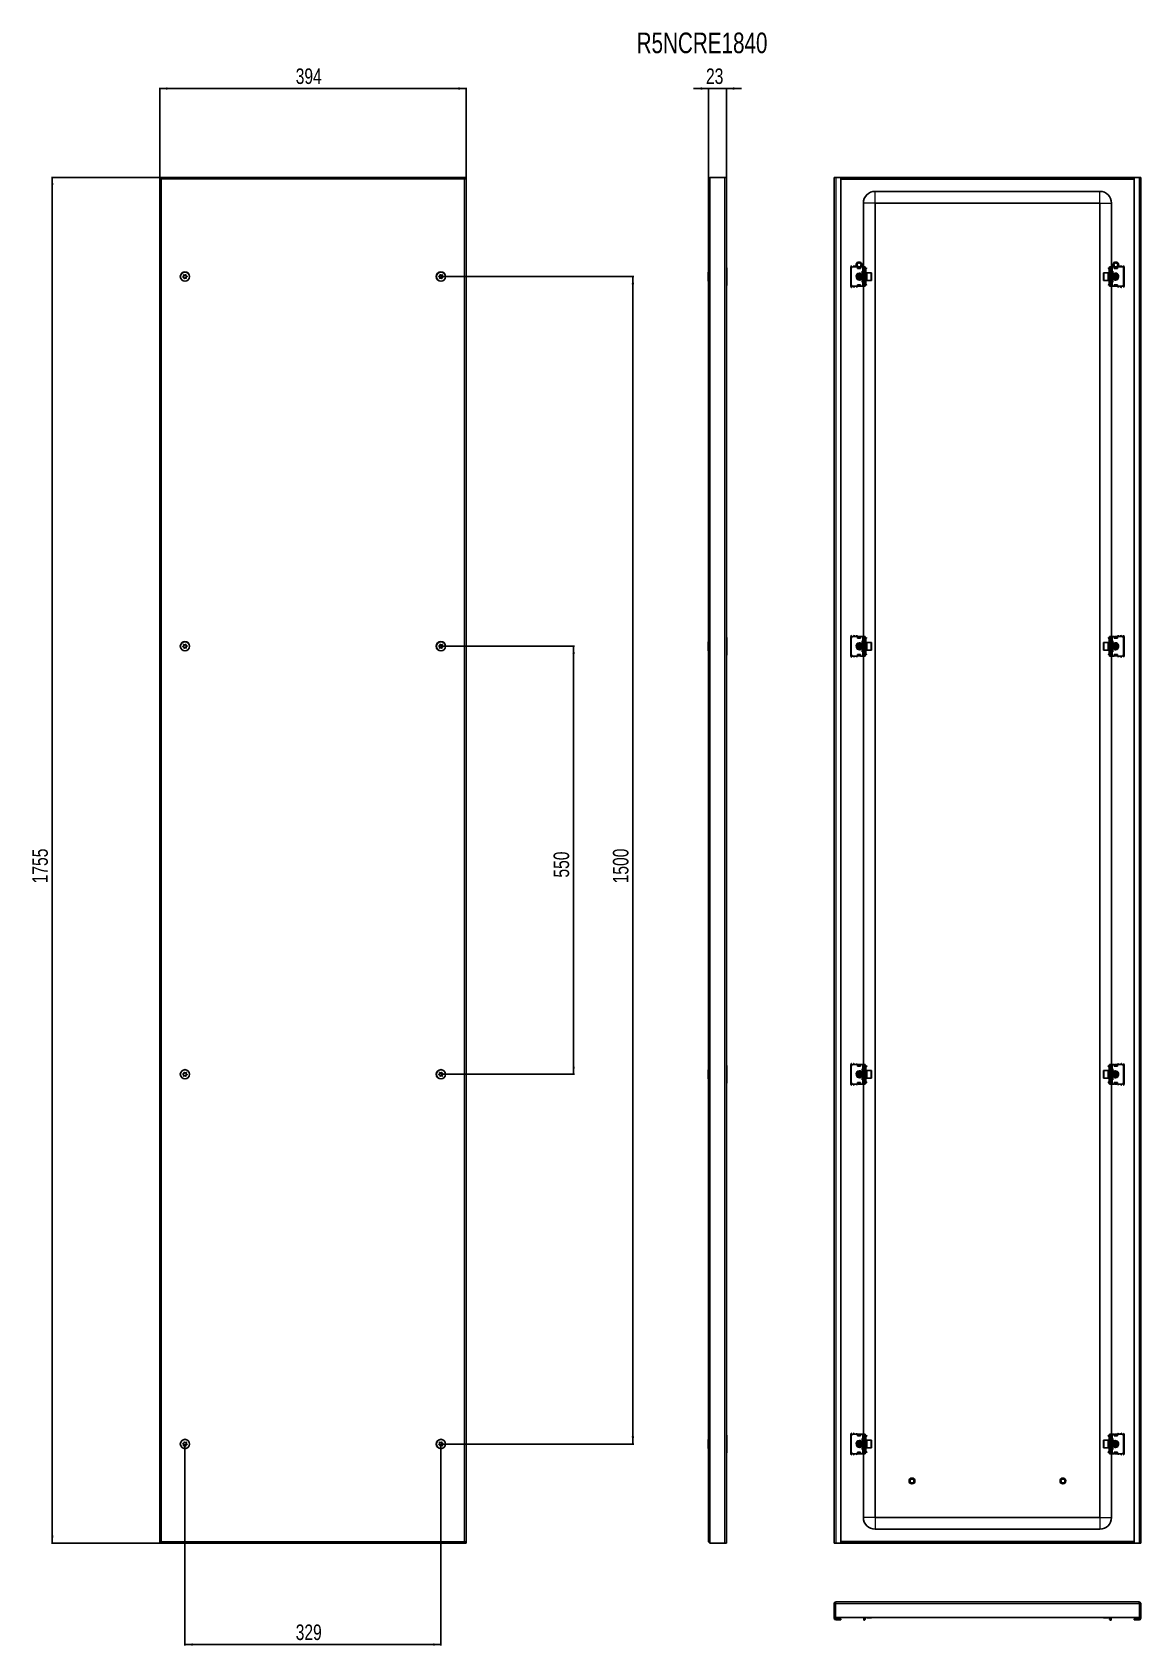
# Model space of a CAD drawing. Header units: millimetres. Extents: x -1 to 1424, y -881 to 1192.
import ezdxf

# ---------------------------------------------------------------- set-up
doc = ezdxf.new("R2010")
doc.units = ezdxf.units.MM
doc.layers.add('FORMAT', color=7, linetype='Continuous')
doc.styles.add('SLDTEXTSTYLE0', font='TXT', dxfattribs={"width": 0.75})
doc.dimstyles.new('SLDDIMSTYLE0', dxfattribs={"dimtxt": 20, "dimasz": 10, "dimexe": 0, "dimexo": 0.0625, "dimgap": 5, "dimtad": 2, "dimdec": 1, "dimrnd": 1e-09, "dimzin": 12, "dimdsep": 46, "dimtxsty": 'SLDTEXTSTYLE0', "dimsah": 1, "dimcen": 0.09, "dimadec": 0, "dimazin": 3, "dimtfac": 1, "dimtmove": 0, "dimatfit": 0, "dimfxl": 0, "dimfrac": 2, "dimtolj": 1, "dimtzin": 12, "dimarcsym": 0})
doc.dimstyles.new('SLDDIMSTYLE1', dxfattribs={"dimtxt": 20, "dimasz": 10, "dimexe": 0, "dimexo": 0.0625, "dimgap": 5, "dimtad": 2, "dimdec": 1, "dimrnd": 1e-09, "dimzin": 12, "dimdsep": 46, "dimtxsty": 'SLDTEXTSTYLE0', "dimsah": 1, "dimcen": 0.09, "dimadec": 0, "dimazin": 3, "dimtfac": 1, "dimtofl": 0, "dimtmove": 0, "dimatfit": 3, "dimfxl": 0, "dimfrac": 2, "dimtolj": 1, "dimtzin": 12, "dimarcsym": 0})

msp = doc.modelspace()

# ---------------------------------------------------------------- texts
at = {"layer": 'FORMAT', "insert": (776.08, 1191.54), "char_height": 26.458, "attachment_point": 1, "style": 'SLDTEXTSTYLE0'}
msp.add_mtext('R5NCRE1840', dxfattribs=at)

# ---------------------------------------------------------------- blocks, each defined once
blk = doc.blocks.new('_D')
at = {"layer": 'FORMAT'}
for p, q in [((868.5, 1119.7), (849.3, 1119.7)), ((868.5, 1003.4), (868.5, 1120.7)), ((868.5, 1119.7), (891.5, 1119.7)), ((891.5, 1005.5), (891.5, 1120.7)), ((891.5, 1119.7), (910.7, 1119.7))]:
    blk.add_line(p, q, dxfattribs=at)
for points in [[(868.5, 1119.7), (858.5, 1121.2), (858.5, 1118.1)], [(891.5, 1119.7), (901.5, 1118.1), (901.5, 1121.2)]]:
    blk.add_solid(points, dxfattribs=at)
at = {"layer": 'FORMAT', "insert": (865.2, 1145.5), "char_height": 20, "attachment_point": 1, "style": 'SLDTEXTSTYLE0'}
blk.add_mtext('23', dxfattribs=at)
blk = doc.blocks.new('_D_1')
at = {"layer": 'FORMAT'}
for p, q in [((163.1, 1005.5), (24.1, 1005.5)), ((25.1, 1005.5), (25.1, -749.5)), ((163.1, -749.5), (24.1, -749.5))]:
    blk.add_line(p, q, dxfattribs=at)
for points in [[(25.1, 1005.5), (23.6, 995.5), (26.6, 995.5)], [(25.1, -749.5), (26.6, -739.5), (23.6, -739.5)]]:
    blk.add_solid(points, dxfattribs=at)
at = {"layer": 'FORMAT', "insert": (-0.7, 98.4), "char_height": 20, "attachment_point": 1, "rotation": 90, "style": 'SLDTEXTSTYLE0'}
blk.add_mtext('1755', dxfattribs=at)
blk = doc.blocks.new('_D_2')
at = {"layer": 'FORMAT'}
for p, q in [((163.1, 1005.5), (163.1, 1120.7)), ((163.1, 1119.7), (557.1, 1119.7)), ((557.1, 1005.5), (557.1, 1120.7))]:
    blk.add_line(p, q, dxfattribs=at)
for points in [[(163.1, 1119.7), (173.1, 1118.1), (173.1, 1121.2)], [(557.1, 1119.7), (547.1, 1121.2), (547.1, 1118.1)]]:
    blk.add_solid(points, dxfattribs=at)
at = {"layer": 'FORMAT', "insert": (337.9, 1145.5), "char_height": 20, "attachment_point": 1, "style": 'SLDTEXTSTYLE0'}
blk.add_mtext('394', dxfattribs=at)
blk = doc.blocks.new('_D_3')
at = {"layer": 'FORMAT'}
for p, q in [((524.6, 878), (772.3, 878)), ((771.3, 878), (771.3, -622)), ((524.6, -622), (772.3, -622))]:
    blk.add_line(p, q, dxfattribs=at)
for points in [[(771.3, 878), (769.7, 868), (772.8, 868)], [(771.3, -622), (772.8, -612), (769.7, -612)]]:
    blk.add_solid(points, dxfattribs=at)
at = {"layer": 'FORMAT', "insert": (745.5, 98.4), "char_height": 20, "attachment_point": 1, "rotation": 90, "style": 'SLDTEXTSTYLE0'}
blk.add_mtext('1500', dxfattribs=at)
blk = doc.blocks.new('_D_4')
at = {"layer": 'FORMAT'}
for p, q in [((195.6, -622), (195.6, -880.7)), ((524.6, -622), (524.6, -880.7)), ((195.6, -879.7), (524.6, -879.7))]:
    blk.add_line(p, q, dxfattribs=at)
for points in [[(195.6, -879.7), (205.6, -881.2), (205.6, -878.1)], [(524.6, -879.7), (514.6, -878.1), (514.6, -881.2)]]:
    blk.add_solid(points, dxfattribs=at)
at = {"layer": 'FORMAT', "insert": (337.9, -853.9), "char_height": 20, "attachment_point": 1, "style": 'SLDTEXTSTYLE0'}
blk.add_mtext('329', dxfattribs=at)
blk = doc.blocks.new('_D_5')
at = {"layer": 'FORMAT'}
for p, q in [((524.6, 403), (696.1, 403)), ((695.1, 403), (695.1, -147)), ((524.6, -147), (696.1, -147))]:
    blk.add_line(p, q, dxfattribs=at)
for points in [[(695.1, 403), (693.6, 393), (696.6, 393)], [(695.1, -147), (696.6, -137), (693.6, -137)]]:
    blk.add_solid(points, dxfattribs=at)
at = {"layer": 'FORMAT', "insert": (669.3, 105.8), "char_height": 20, "attachment_point": 1, "rotation": 90, "style": 'SLDTEXTSTYLE0'}
blk.add_mtext('550', dxfattribs=at)

# ---------------------------------------------------------------- dimensions: what is measured, and where the dimension line sits
at = {"layer": 'FORMAT'}
for base, p1, p2, angle, picture, middle in [((557.09, 1119.67), (163.09, 1005.5), (557.09, 1005.5), 0, '_D_2', (360.09, 1119.67)), ((25.09, -749.5), (163.09, 1005.5), (163.09, -749.5), 90, '_D_1', (25.09, 128)), ((771.27, -622), (524.59, 878), (524.59, -622), 90, '_D_3', (771.27, 128)), ((695.1, -147), (524.59, 403), (524.59, -147), 90, '_D_5', (695.1, 128))]:
    dim = msp.add_linear_dim(base=base, p1=p1, p2=p2, angle=angle, dimstyle='SLDDIMSTYLE1', dxfattribs=at)
    dim.commit()
    dim.dimension.update_dxf_attribs({"geometry": picture, "text_midpoint": middle, "dimtype": 160})
for base, p1, p2, dimstyle, picture, middle in [((891.5, 1119.67), (868.5, 1003.4), (891.5, 1005.5), 'SLDDIMSTYLE0', '_D', (880, 1119.67)), ((524.59, -879.66), (195.59, -622), (524.59, -622), 'SLDDIMSTYLE1', '_D_4', (360.09, -879.66))]:
    dim = msp.add_linear_dim(base=base, p1=p1, p2=p2, dimstyle=dimstyle, dxfattribs=at)
    dim.commit()
    dim.dimension.update_dxf_attribs({"geometry": picture, "text_midpoint": middle, "dimtype": 160})

# ---------------------------------------------------------------- linework, layer by layer
at = {"color": 7, "linetype": 'Continuous', "lineweight": 25}
for p, q in [((163.09, 1005.5), (163.09, -749.5)), ((163.09, 1005.5), (164.59, 1005.5)), ((164.79, 1005.5), (164.59, 1005.5)), ((164.79, 1004.39), (164.79, 1005.5)), ((555.39, 1005.5), (164.79, 1005.5)), ((555.39, 1004.39), (555.39, 1005.5)), ((555.59, 1005.5), (555.4, 1005.5)), ((555.59, 1005.5), (557.09, 1005.5)), ((557.09, -749.5), (557.09, 1005.5)), ((868.5, -747.4), (868.5, 1003.4)), ((870.6, 1005.5), (889.4, 1005.5)), ((889.4, 1005.5), (891.5, 1005.5)), ((891.5, 1005.5), (891.5, -749.5)), ((1029.96, 1005.5), (1032.06, 1005.5)), ((1029.96, -749.5), (1029.96, 1005.5)), ((1032.06, 1005.5), (1038.46, 1005.5)), ((1038.46, 1005.5), (1038.46, -749.5)), ((1038.46, 1005.5), (1415.46, 1005.5)), ((1038.46, 1004), (1415.46, 1004)), ((1415.46, -749.5), (1415.46, 1005.5)), ((1415.46, 1005.5), (1421.86, 1005.5)), ((1421.86, 1005.5), (1423.96, 1005.5)), ((1423.96, 1005.5), (1423.96, -749.5)), ((1371.46, 987.5), (1082.46, 987.5)), ((1067.46, 972.5), (1067.46, 890.5)), ((1082.46, 972.5), (1082.46, -716.5)), ((1371.46, 972.5), (1082.46, 972.5)), ((1371.46, -716.5), (1371.46, 972.5)), ((1386.46, 890.5), (1386.46, 972.5)), ((868.5, 883.79), (868.2, 883.79)), ((868.2, 872.22), (868.2, 883.79)), ((868.2, 872.22), (868.5, 872.22)), ((892, 888.5), (892, 867.5)), ((1051.46, 890.75), (1051.46, 865.25)), ((1051.96, 888.5), (1051.96, 867.5)), ((1059.96, 890.5), (1053.96, 890.5)), ((1059.96, 890.5), (1059.96, 888.5)), ((1060.16, 889.71), (1059.96, 889.83)), ((1059.96, 888.5), (1063.96, 888.5)), ((1060.16, 888.5), (1060.16, 889.71)), ((1060.21, 890.12), (1060.55, 890.36)), ((1060.71, 890.12), (1060.21, 889.77)), ((1060.21, 889.77), (1060.21, 890.12)), ((1060.21, 888.86), (1060.21, 889.77)), ((1060.21, 888.5), (1060.21, 888.86)), ((1060.71, 890.28), (1060.71, 890.12)), ((1060.71, 890.12), (1061.12, 890.12)), ((1061.44, 875.44), (1062.27, 875.25)), ((1062.52, 881), (1061.96, 880.45)), ((1061.96, 880.45), (1061.96, 875.56)), ((1061.96, 875.56), (1062.52, 875)), ((1062.58, 881), (1062.52, 881)), ((1062.52, 881), (1062.52, 875)), ((1062.52, 875), (1062.58, 875)), ((1062.96, 880.45), (1062.58, 881)), ((1062.58, 881), (1062.58, 876.86)), ((1062.58, 876.86), (1062.58, 875)), ((1062.58, 875), (1062.96, 875.56)), ((1062.76, 875.26), (1063.13, 875.32)), ((1062.81, 890.12), (1063.21, 890.12)), ((1063.35, 881), (1062.96, 880.45)), ((1062.96, 880.45), (1062.96, 877.07)), ((1062.96, 877.07), (1062.96, 875.56)), ((1062.96, 875.56), (1063.35, 875)), ((1063.21, 890.12), (1063.21, 890.28)), ((1063.71, 889.77), (1063.21, 890.12)), ((1063.58, 881), (1063.35, 881)), ((1063.35, 881), (1063.35, 876.86)), ((1063.35, 876.86), (1063.35, 875)), ((1063.35, 875), (1063.58, 875)), ((1063.38, 890.36), (1063.71, 890.12)), ((1063.96, 880.45), (1063.58, 881)), ((1063.58, 881), (1063.58, 876.86)), ((1063.58, 876.86), (1063.58, 875)), ((1063.58, 875), (1063.96, 875.56)), ((1063.71, 890.12), (1063.71, 889.77)), ((1063.96, 889.83), (1063.71, 889.69)), ((1063.71, 889.77), (1063.71, 888.86)), ((1063.71, 888.86), (1063.71, 888.5)), ((1063.79, 880.69), (1064.04, 880.56)), ((1064.04, 875.45), (1063.79, 875.31)), ((1066.46, 890.5), (1063.96, 890.5)), ((1063.96, 888.5), (1063.96, 890.5)), ((1064.35, 881), (1063.96, 880.45)), ((1063.96, 880.45), (1063.96, 877.07)), ((1063.96, 877.07), (1063.96, 875.56)), ((1063.96, 875.56), (1064.35, 875)), ((1064.58, 881), (1064.35, 881)), ((1064.35, 881), (1064.35, 876.86)), ((1064.35, 876.86), (1064.35, 875)), ((1064.35, 875), (1064.58, 875)), ((1064.96, 880.45), (1064.58, 881)), ((1064.58, 881), (1064.58, 876.86)), ((1064.58, 876.86), (1064.58, 875)), ((1064.58, 875), (1064.96, 875.56)), ((1065.35, 881), (1064.96, 880.45)), ((1064.96, 880.45), (1064.96, 877.07)), ((1064.96, 877.07), (1064.96, 875.56)), ((1064.96, 875.56), (1065.35, 875)), ((1065.58, 881), (1065.35, 881)), ((1065.35, 881), (1065.35, 876.86)), ((1065.35, 876.86), (1065.35, 875)), ((1065.35, 875), (1065.58, 875)), ((1065.96, 880.45), (1065.58, 881)), ((1065.58, 881), (1065.58, 876.86)), ((1065.58, 876.86), (1065.58, 875)), ((1065.58, 875), (1065.96, 875.56)), ((1065.96, 885), (1065.96, 883)), ((1066.46, 885), (1065.96, 885)), ((1065.96, 883.25), (1066.96, 883.25)), ((1065.96, 883), (1067.64, 882.04)), ((1067.46, 882), (1065.96, 882)), ((1065.96, 882), (1065.96, 874)), ((1065.96, 874), (1067.46, 874)), ((1067.64, 873.97), (1065.96, 873)), ((1065.96, 873), (1065.96, 871)), ((1066.96, 872.75), (1065.96, 872.75)), ((1065.96, 871), (1066.46, 871)), ((1067.96, 890.5), (1066.46, 890.5)), ((1067.96, 885), (1066.46, 885)), ((1066.46, 871), (1067.96, 871)), ((1066.96, 883.25), (1067.46, 883.25)), ((1067.46, 872.75), (1066.96, 872.75)), ((1067.46, 883.25), (1067.46, 882.14)), ((1067.46, 873.87), (1067.46, 872.75)), ((1067.96, 888.5), (1067.96, 890.5)), ((1067.96, 890.5), (1069.96, 890.5)), ((1067.96, 888.5), (1067.96, 867.5)), ((1068.96, 867.5), (1068.96, 888.5)), ((1069.96, 890.5), (1069.96, 890.24)), ((1069.96, 890.24), (1069.96, 865.77)), ((1069.96, 889.42), (1070.17, 889.21)), ((1070.46, 886.75), (1069.96, 886.75)), ((1070.46, 883.25), (1069.96, 883.25)), ((1070.35, 881), (1069.96, 880.45)), ((1069.96, 875.56), (1070.35, 875)), ((1069.96, 872.75), (1070.46, 872.75)), ((1070.58, 881), (1070.35, 881)), ((1070.35, 881), (1070.35, 876.86)), ((1070.35, 876.86), (1070.35, 875)), ((1070.35, 875), (1070.58, 875)), ((1070.46, 888.5), (1070.46, 888.04)), ((1070.46, 883.25), (1070.46, 886.75)), ((1070.46, 881), (1070.46, 883.25)), ((1070.46, 872.75), (1070.46, 875)), ((1070.46, 869.25), (1070.46, 872.75)), ((1070.55, 888.17), (1071.52, 889.14)), ((1070.9, 887.81), (1070.55, 888.17)), ((1070.96, 880.45), (1070.58, 881)), ((1070.58, 881), (1070.58, 876.86)), ((1070.58, 876.86), (1070.58, 875)), ((1070.58, 875), (1070.96, 875.56)), ((1070.9, 887.81), (1071.88, 888.79)), ((1071.35, 881), (1070.96, 880.45)), ((1070.96, 880.45), (1070.96, 877.07)), ((1070.96, 877.07), (1070.96, 875.56)), ((1070.96, 875.56), (1071.35, 875)), ((1071.71, 881), (1071.35, 881)), ((1071.35, 881), (1071.35, 876.86)), ((1071.35, 876.86), (1071.35, 875)), ((1071.35, 875), (1071.71, 875)), ((1071.52, 889.14), (1071.88, 888.79)), ((1077.36, 883), (1071.96, 883)), ((1071.96, 883), (1071.96, 873)), ((1071.96, 873), (1077.36, 873)), ((1077.96, 882.4), (1077.96, 873.6)), ((1375.96, 882.07), (1375.96, 882.4)), ((1375.96, 873.6), (1375.96, 882.07)), ((1381.96, 883), (1376.56, 883)), ((1376.56, 873), (1381.96, 873)), ((1381.96, 882.62), (1381.96, 883)), ((1381.96, 873), (1381.96, 882.62)), ((1382.4, 889.14), (1382.05, 888.79)), ((1383.02, 887.81), (1382.05, 888.79)), ((1382.58, 881), (1382.21, 881)), ((1382.21, 875), (1382.58, 875)), ((1383.38, 888.17), (1382.4, 889.14)), ((1382.96, 880.45), (1382.58, 881)), ((1382.58, 876.86), (1382.58, 881)), ((1382.58, 875), (1382.58, 876.86)), ((1382.58, 875), (1382.96, 875.56)), ((1383.35, 881), (1382.96, 880.45)), ((1382.96, 877.07), (1382.96, 880.45)), ((1382.96, 875.56), (1382.96, 877.07)), ((1382.96, 875.56), (1383.35, 875)), ((1383.02, 887.81), (1383.38, 888.17)), ((1383.58, 881), (1383.35, 881)), ((1383.35, 876.86), (1383.35, 881)), ((1383.35, 875), (1383.35, 876.86)), ((1383.35, 875), (1383.58, 875)), ((1383.46, 888.5), (1383.46, 888.11)), ((1383.46, 886.75), (1383.96, 886.75)), ((1383.46, 886.75), (1383.46, 883.25)), ((1383.96, 883.25), (1383.46, 883.25)), ((1383.46, 883.25), (1383.46, 881)), ((1383.46, 875), (1383.46, 872.75)), ((1383.46, 872.75), (1383.96, 872.75)), ((1383.46, 872.75), (1383.46, 869.25)), ((1383.96, 880.45), (1383.58, 881)), ((1383.58, 876.86), (1383.58, 881)), ((1383.58, 875), (1383.58, 876.86)), ((1383.58, 875), (1383.96, 875.56)), ((1383.76, 889.21), (1383.96, 889.42)), ((1383.96, 890.5), (1385.96, 890.5)), ((1383.96, 890.24), (1383.96, 890.5)), ((1383.96, 865.77), (1383.96, 890.24)), ((1384.96, 888.5), (1384.96, 867.5)), ((1385.96, 890.5), (1385.96, 888.5)), ((1385.96, 890.5), (1387.46, 890.5)), ((1385.96, 867.5), (1385.96, 888.5)), ((1387.46, 885), (1385.96, 885)), ((1385.96, 871), (1387.46, 871)), ((1386.29, 882.04), (1387.96, 883)), ((1387.96, 873), (1386.29, 873.97)), ((1386.46, 882.14), (1386.46, 883.25)), ((1386.46, 883.25), (1386.96, 883.25)), ((1387.96, 882), (1386.46, 882)), ((1386.46, 874), (1387.96, 874)), ((1386.46, 872.75), (1386.46, 873.87)), ((1386.96, 872.75), (1386.46, 872.75)), ((1386.96, 883.25), (1387.96, 883.25)), ((1387.96, 872.75), (1386.96, 872.75)), ((1387.46, 890.5), (1389.96, 890.5)), ((1387.96, 885), (1387.46, 885)), ((1387.46, 871), (1387.96, 871)), ((1387.96, 883), (1387.96, 885)), ((1387.96, 874), (1387.96, 882)), ((1388.35, 881), (1387.96, 880.45)), ((1387.96, 875.56), (1388.35, 875)), ((1387.96, 871), (1387.96, 873)), ((1388.58, 881), (1388.35, 881)), ((1388.35, 876.86), (1388.35, 881)), ((1388.35, 875), (1388.35, 876.86)), ((1388.35, 875), (1388.58, 875)), ((1388.96, 880.45), (1388.58, 881)), ((1388.58, 876.86), (1388.58, 881)), ((1388.58, 875), (1388.58, 876.86)), ((1388.58, 875), (1388.96, 875.56)), ((1389.35, 881), (1388.96, 880.45)), ((1388.96, 877.07), (1388.96, 880.45)), ((1388.96, 875.56), (1388.96, 877.07)), ((1388.96, 875.56), (1389.35, 875)), ((1389.58, 881), (1389.35, 881)), ((1389.35, 876.86), (1389.35, 881)), ((1389.35, 875), (1389.35, 876.86)), ((1389.35, 875), (1389.58, 875)), ((1389.96, 880.45), (1389.58, 881)), ((1389.58, 876.86), (1389.58, 881)), ((1389.58, 875), (1389.58, 876.86)), ((1389.58, 875), (1389.96, 875.56)), ((1389.89, 880.56), (1390.13, 880.69)), ((1390.13, 875.31), (1389.89, 875.45)), ((1389.96, 890.5), (1389.96, 888.5)), ((1390.21, 889.69), (1389.96, 889.83)), ((1389.96, 888.5), (1393.96, 888.5)), ((1390.35, 881), (1389.96, 880.45)), ((1389.96, 877.07), (1389.96, 880.45)), ((1389.96, 875.56), (1389.96, 877.07)), ((1389.96, 875.56), (1390.35, 875)), ((1390.21, 890.12), (1390.55, 890.36)), ((1390.71, 890.12), (1390.21, 889.77)), ((1390.21, 889.77), (1390.21, 890.12)), ((1390.21, 888.86), (1390.21, 889.77)), ((1390.21, 888.5), (1390.21, 888.86)), ((1390.58, 881), (1390.35, 881)), ((1390.35, 876.86), (1390.35, 881)), ((1390.35, 875), (1390.35, 876.86)), ((1390.35, 875), (1390.58, 875)), ((1390.96, 880.45), (1390.58, 881)), ((1390.58, 876.86), (1390.58, 881)), ((1390.58, 875), (1390.58, 876.86)), ((1390.58, 875), (1390.96, 875.56)), ((1390.71, 890.28), (1390.71, 890.12)), ((1390.71, 890.12), (1391.12, 890.12)), ((1390.8, 875.32), (1391.17, 875.26)), ((1391.35, 881), (1390.96, 880.45)), ((1390.96, 877.07), (1390.96, 880.45)), ((1390.96, 875.56), (1390.96, 877.07)), ((1390.96, 875.56), (1391.35, 875)), ((1391.41, 881), (1391.35, 881)), ((1391.35, 876.86), (1391.35, 881)), ((1391.35, 875), (1391.35, 876.86)), ((1391.35, 875), (1391.41, 875)), ((1391.96, 880.45), (1391.41, 881)), ((1391.41, 880.78), (1391.41, 881)), ((1391.41, 875), (1391.41, 880.78)), ((1391.41, 875), (1391.96, 875.56)), ((1391.66, 875.25), (1392.49, 875.44)), ((1391.96, 880.26), (1391.96, 880.45)), ((1391.96, 875.56), (1391.96, 880.26)), ((1392.81, 890.12), (1393.21, 890.12)), ((1393.21, 890.12), (1393.21, 890.28)), ((1393.71, 889.77), (1393.21, 890.12)), ((1393.38, 890.36), (1393.71, 890.12)), ((1393.71, 890.12), (1393.71, 889.77)), ((1393.71, 889.77), (1393.71, 888.86)), ((1393.71, 888.86), (1393.71, 888.5)), ((1393.96, 889.83), (1393.76, 889.71)), ((1393.76, 889.71), (1393.76, 888.5)), ((1393.96, 890.5), (1399.96, 890.5)), ((1393.96, 888.5), (1393.96, 890.5)), ((1401.96, 867.5), (1401.96, 888.5)), ((1402.46, 865.25), (1402.46, 890.75)), ((1059.96, 865.5), (1053.96, 865.5)), ((1059.46, 865.5), (1059.46, 865.25)), ((1063.96, 867.5), (1059.96, 867.5)), ((1059.96, 867.5), (1059.96, 865.5)), ((1059.96, 865.62), (1060.16, 865.62)), ((1060.16, 865.62), (1060.16, 867.5)), ((1060.21, 867.15), (1060.21, 867.5)), ((1060.21, 866.24), (1060.21, 867.15)), ((1060.21, 866.24), (1060.71, 865.88)), ((1060.21, 865.88), (1060.21, 866.24)), ((1060.71, 865.53), (1060.21, 865.88)), ((1063.21, 865.88), (1060.71, 865.88)), ((1060.71, 865.88), (1060.71, 865.53)), ((1063.21, 865.53), (1060.71, 865.53)), ((1063.21, 865.88), (1063.71, 866.24)), ((1063.21, 865.53), (1063.21, 865.88)), ((1063.71, 865.88), (1063.21, 865.53)), ((1063.71, 867.5), (1063.71, 867.15)), ((1063.71, 867.15), (1063.71, 866.24)), ((1063.71, 866.24), (1063.71, 865.88)), ((1063.96, 865.5), (1063.96, 867.5)), ((1066.46, 865.5), (1063.96, 865.5)), ((1067.96, 865.5), (1066.46, 865.5)), ((1067.46, 865.5), (1067.46, 415.5)), ((1067.96, 865.5), (1067.96, 867.5)), ((1069.96, 865.5), (1067.96, 865.5)), ((1070.46, 869.25), (1069.96, 869.25)), ((1070.17, 866.8), (1069.96, 866.59)), ((1069.96, 865.77), (1069.96, 865.5)), ((1070.46, 867.5), (1070.46, 867.9)), ((1070.9, 868.19), (1070.55, 867.84)), ((1070.55, 867.84), (1071.52, 866.86)), ((1070.9, 868.19), (1071.88, 867.22)), ((1071.52, 866.86), (1071.88, 867.22)), ((1383.02, 868.19), (1382.05, 867.22)), ((1382.4, 866.86), (1382.05, 867.22)), ((1383.38, 867.84), (1382.4, 866.86)), ((1383.02, 868.19), (1383.38, 867.84)), ((1383.46, 869.25), (1383.96, 869.25)), ((1383.46, 867.5), (1383.46, 867.96)), ((1383.96, 866.59), (1383.76, 866.8)), ((1383.96, 865.5), (1383.96, 865.77)), ((1385.96, 865.5), (1383.96, 865.5)), ((1385.96, 867.5), (1385.96, 865.5)), ((1385.96, 865.5), (1387.46, 865.5)), ((1386.46, 415.5), (1386.46, 865.5)), ((1387.46, 865.5), (1389.96, 865.5)), ((1393.96, 867.5), (1389.96, 867.5)), ((1389.96, 867.5), (1389.96, 865.5)), ((1390.21, 867.15), (1390.21, 867.5)), ((1390.21, 866.24), (1390.21, 867.15)), ((1390.21, 865.88), (1390.21, 866.24)), ((1390.21, 866.24), (1390.71, 865.88)), ((1390.71, 865.53), (1390.21, 865.88)), ((1390.71, 865.88), (1390.71, 865.53)), ((1393.21, 865.88), (1390.71, 865.88)), ((1393.21, 865.53), (1390.71, 865.53)), ((1393.21, 865.88), (1393.71, 866.24)), ((1393.21, 865.53), (1393.21, 865.88)), ((1393.71, 865.88), (1393.21, 865.53)), ((1393.71, 867.5), (1393.71, 867.15)), ((1393.71, 867.15), (1393.71, 866.24)), ((1393.71, 866.24), (1393.71, 865.88)), ((1393.76, 867.5), (1393.76, 865.62)), ((1393.76, 865.62), (1393.96, 865.62)), ((1393.96, 865.5), (1393.96, 867.5)), ((1393.96, 865.5), (1399.96, 865.5)), ((1394.46, 865.25), (1394.46, 865.5)), ((1051.46, 415.75), (1051.46, 390.25)), ((1059.96, 415.5), (1053.96, 415.5)), ((1059.46, 415.75), (1059.46, 415.5)), ((1059.96, 415.5), (1059.96, 413.5)), ((1060.16, 415.39), (1059.96, 415.39)), ((1060.16, 413.5), (1060.16, 415.39)), ((1060.21, 415.12), (1060.71, 415.48)), ((1060.71, 415.12), (1060.21, 414.77)), ((1060.21, 414.77), (1060.21, 415.12)), ((1060.21, 413.86), (1060.21, 414.77)), ((1060.71, 415.48), (1060.71, 415.12)), ((1060.71, 415.48), (1063.21, 415.48)), ((1060.71, 415.12), (1063.21, 415.12)), ((1063.21, 415.12), (1063.21, 415.48)), ((1063.21, 415.48), (1063.71, 415.12)), ((1063.71, 414.77), (1063.21, 415.12)), ((1063.71, 415.12), (1063.71, 414.77)), ((1063.71, 414.77), (1063.71, 413.86)), ((1066.46, 415.5), (1063.96, 415.5)), ((1063.96, 413.5), (1063.96, 415.5)), ((1067.96, 415.5), (1066.46, 415.5)), ((1067.96, 413.5), (1067.96, 415.5)), ((1067.96, 415.5), (1069.96, 415.5)), ((1069.96, 415.5), (1069.96, 415.24)), ((1069.96, 415.24), (1069.96, 390.77)), ((1383.96, 415.5), (1385.96, 415.5)), ((1383.96, 415.24), (1383.96, 415.5)), ((1383.96, 390.77), (1383.96, 415.24)), ((1385.96, 415.5), (1385.96, 413.5)), ((1385.96, 415.5), (1387.46, 415.5)), ((1387.46, 415.5), (1389.96, 415.5)), ((1389.96, 415.5), (1389.96, 413.5)), ((1390.21, 415.12), (1390.71, 415.48)), ((1390.71, 415.12), (1390.21, 414.77)), ((1390.21, 414.77), (1390.21, 415.12)), ((1390.21, 413.86), (1390.21, 414.77)), ((1390.71, 415.48), (1390.71, 415.12)), ((1390.71, 415.48), (1393.21, 415.48)), ((1390.71, 415.12), (1393.21, 415.12)), ((1393.21, 415.12), (1393.21, 415.48)), ((1393.21, 415.48), (1393.71, 415.12)), ((1393.71, 414.77), (1393.21, 415.12)), ((1393.71, 415.12), (1393.71, 414.77)), ((1393.71, 414.77), (1393.71, 413.86)), ((1393.76, 415.39), (1393.76, 413.5)), ((1393.96, 415.39), (1393.76, 415.39)), ((1393.96, 413.5), (1393.96, 415.5)), ((1393.96, 415.5), (1399.96, 415.5)), ((1394.46, 415.5), (1394.46, 415.75)), ((1402.46, 390.25), (1402.46, 415.75)), ((868.5, 408.79), (868.2, 408.79)), ((868.2, 397.22), (868.2, 408.79)), ((868.2, 397.22), (868.5, 397.22)), ((892, 413.5), (892, 392.5)), ((1051.96, 413.5), (1051.96, 392.5)), ((1059.96, 413.5), (1063.96, 413.5)), ((1060.21, 413.5), (1060.21, 413.86)), ((1061.44, 400.44), (1062.27, 400.25)), ((1062.52, 406), (1061.96, 405.45)), ((1061.96, 405.45), (1061.96, 400.56)), ((1061.96, 400.56), (1062.52, 400)), ((1062.58, 406), (1062.52, 406)), ((1062.52, 406), (1062.52, 400)), ((1062.52, 400), (1062.58, 400)), ((1062.96, 405.45), (1062.58, 406)), ((1062.58, 406), (1062.58, 401.86)), ((1062.58, 401.86), (1062.58, 400)), ((1062.58, 400), (1062.96, 400.56)), ((1062.76, 400.26), (1063.13, 400.32)), ((1063.35, 406), (1062.96, 405.45)), ((1062.96, 405.45), (1062.96, 402.07)), ((1062.96, 402.07), (1062.96, 400.56)), ((1062.96, 400.56), (1063.35, 400)), ((1063.58, 406), (1063.35, 406)), ((1063.35, 406), (1063.35, 401.86)), ((1063.35, 401.86), (1063.35, 400)), ((1063.35, 400), (1063.58, 400)), ((1063.96, 405.45), (1063.58, 406)), ((1063.58, 406), (1063.58, 401.86)), ((1063.58, 401.86), (1063.58, 400)), ((1063.58, 400), (1063.96, 400.56)), ((1063.71, 413.86), (1063.71, 413.5)), ((1063.79, 405.69), (1064.04, 405.56)), ((1064.04, 400.45), (1063.79, 400.31)), ((1064.35, 406), (1063.96, 405.45)), ((1063.96, 405.45), (1063.96, 402.07)), ((1063.96, 402.07), (1063.96, 400.56)), ((1063.96, 400.56), (1064.35, 400)), ((1064.58, 406), (1064.35, 406)), ((1064.35, 406), (1064.35, 401.86)), ((1064.35, 401.86), (1064.35, 400)), ((1064.35, 400), (1064.58, 400)), ((1064.96, 405.45), (1064.58, 406)), ((1064.58, 406), (1064.58, 401.86)), ((1064.58, 401.86), (1064.58, 400)), ((1064.58, 400), (1064.96, 400.56)), ((1065.35, 406), (1064.96, 405.45)), ((1064.96, 405.45), (1064.96, 402.07)), ((1064.96, 402.07), (1064.96, 400.56)), ((1064.96, 400.56), (1065.35, 400)), ((1065.58, 406), (1065.35, 406)), ((1065.35, 406), (1065.35, 401.86)), ((1065.35, 401.86), (1065.35, 400)), ((1065.35, 400), (1065.58, 400)), ((1065.96, 405.45), (1065.58, 406)), ((1065.58, 406), (1065.58, 401.86)), ((1065.58, 401.86), (1065.58, 400)), ((1065.58, 400), (1065.96, 400.56)), ((1065.96, 410), (1065.96, 408)), ((1066.46, 410), (1065.96, 410)), ((1065.96, 408.25), (1066.96, 408.25)), ((1065.96, 408), (1067.64, 407.04)), ((1067.46, 407), (1065.96, 407)), ((1065.96, 407), (1065.96, 399)), ((1065.96, 399), (1067.46, 399)), ((1067.64, 398.97), (1065.96, 398)), ((1065.96, 398), (1065.96, 396)), ((1066.96, 397.75), (1065.96, 397.75)), ((1065.96, 396), (1066.46, 396)), ((1067.96, 410), (1066.46, 410)), ((1066.46, 396), (1067.96, 396)), ((1066.96, 408.25), (1067.46, 408.25)), ((1067.46, 397.75), (1066.96, 397.75)), ((1067.46, 408.25), (1067.46, 407.14)), ((1067.46, 398.87), (1067.46, 397.75)), ((1067.96, 413.5), (1067.96, 392.5)), ((1068.96, 392.5), (1068.96, 413.5)), ((1069.96, 414.42), (1070.17, 414.21)), ((1070.46, 411.75), (1069.96, 411.75)), ((1070.46, 408.25), (1069.96, 408.25)), ((1070.35, 406), (1069.96, 405.45)), ((1069.96, 400.56), (1070.35, 400)), ((1069.96, 397.75), (1070.46, 397.75)), ((1070.46, 394.25), (1069.96, 394.25)), ((1070.58, 406), (1070.35, 406)), ((1070.35, 406), (1070.35, 401.86)), ((1070.35, 401.86), (1070.35, 400)), ((1070.35, 400), (1070.58, 400)), ((1070.46, 413.5), (1070.46, 413.04)), ((1070.46, 408.25), (1070.46, 411.75)), ((1070.46, 406), (1070.46, 408.25)), ((1070.46, 397.75), (1070.46, 400)), ((1070.46, 394.25), (1070.46, 397.75)), ((1070.55, 413.17), (1071.52, 414.14)), ((1070.9, 412.81), (1070.55, 413.17)), ((1070.96, 405.45), (1070.58, 406)), ((1070.58, 406), (1070.58, 401.86)), ((1070.58, 401.86), (1070.58, 400)), ((1070.58, 400), (1070.96, 400.56)), ((1070.9, 412.81), (1071.88, 413.79)), ((1071.35, 406), (1070.96, 405.45)), ((1070.96, 405.45), (1070.96, 402.07)), ((1070.96, 402.07), (1070.96, 400.56)), ((1070.96, 400.56), (1071.35, 400)), ((1071.71, 406), (1071.35, 406)), ((1071.35, 406), (1071.35, 401.86)), ((1071.35, 401.86), (1071.35, 400)), ((1071.35, 400), (1071.71, 400)), ((1071.52, 414.14), (1071.88, 413.79)), ((1077.36, 408), (1071.96, 408)), ((1071.96, 408), (1071.96, 398)), ((1071.96, 398), (1077.36, 398)), ((1077.96, 407.4), (1077.96, 398.6)), ((1375.96, 407.07), (1375.96, 407.4)), ((1375.96, 398.6), (1375.96, 407.07)), ((1381.96, 408), (1376.56, 408)), ((1376.56, 398), (1381.96, 398)), ((1381.96, 407.62), (1381.96, 408)), ((1381.96, 398), (1381.96, 407.62)), ((1382.4, 414.14), (1382.05, 413.79)), ((1383.02, 412.81), (1382.05, 413.79)), ((1382.58, 406), (1382.21, 406)), ((1382.21, 400), (1382.58, 400)), ((1383.38, 413.17), (1382.4, 414.14)), ((1382.96, 405.45), (1382.58, 406)), ((1382.58, 401.86), (1382.58, 406)), ((1382.58, 400), (1382.58, 401.86)), ((1382.58, 400), (1382.96, 400.56)), ((1383.35, 406), (1382.96, 405.45)), ((1382.96, 402.07), (1382.96, 405.45)), ((1382.96, 400.56), (1382.96, 402.07)), ((1382.96, 400.56), (1383.35, 400)), ((1383.02, 412.81), (1383.38, 413.17)), ((1383.58, 406), (1383.35, 406)), ((1383.35, 401.86), (1383.35, 406)), ((1383.35, 400), (1383.35, 401.86)), ((1383.35, 400), (1383.58, 400)), ((1383.46, 413.5), (1383.46, 413.11)), ((1383.46, 411.75), (1383.96, 411.75)), ((1383.46, 411.75), (1383.46, 408.25)), ((1383.96, 408.25), (1383.46, 408.25)), ((1383.46, 408.25), (1383.46, 406)), ((1383.46, 400), (1383.46, 397.75)), ((1383.46, 397.75), (1383.96, 397.75)), ((1383.46, 397.75), (1383.46, 394.25)), ((1383.46, 394.25), (1383.96, 394.25)), ((1383.96, 405.45), (1383.58, 406)), ((1383.58, 401.86), (1383.58, 406)), ((1383.58, 400), (1383.58, 401.86)), ((1383.58, 400), (1383.96, 400.56)), ((1383.76, 414.21), (1383.96, 414.42)), ((1384.96, 413.5), (1384.96, 392.5)), ((1385.96, 392.5), (1385.96, 413.5)), ((1387.46, 410), (1385.96, 410)), ((1385.96, 396), (1387.46, 396)), ((1386.29, 407.04), (1387.96, 408)), ((1387.96, 398), (1386.29, 398.97)), ((1386.46, 407.14), (1386.46, 408.25)), ((1386.46, 408.25), (1386.96, 408.25)), ((1387.96, 407), (1386.46, 407)), ((1386.46, 399), (1387.96, 399)), ((1386.46, 397.75), (1386.46, 398.87)), ((1386.96, 397.75), (1386.46, 397.75)), ((1386.96, 408.25), (1387.96, 408.25)), ((1387.96, 397.75), (1386.96, 397.75)), ((1387.96, 410), (1387.46, 410)), ((1387.46, 396), (1387.96, 396)), ((1387.96, 408), (1387.96, 410)), ((1387.96, 399), (1387.96, 407)), ((1388.35, 406), (1387.96, 405.45)), ((1387.96, 400.56), (1388.35, 400)), ((1387.96, 396), (1387.96, 398)), ((1388.58, 406), (1388.35, 406)), ((1388.35, 401.86), (1388.35, 406)), ((1388.35, 400), (1388.35, 401.86)), ((1388.35, 400), (1388.58, 400)), ((1388.96, 405.45), (1388.58, 406)), ((1388.58, 401.86), (1388.58, 406)), ((1388.58, 400), (1388.58, 401.86)), ((1388.58, 400), (1388.96, 400.56)), ((1389.35, 406), (1388.96, 405.45)), ((1388.96, 402.07), (1388.96, 405.45)), ((1388.96, 400.56), (1388.96, 402.07)), ((1388.96, 400.56), (1389.35, 400)), ((1389.58, 406), (1389.35, 406)), ((1389.35, 401.86), (1389.35, 406)), ((1389.35, 400), (1389.35, 401.86)), ((1389.35, 400), (1389.58, 400)), ((1389.96, 405.45), (1389.58, 406)), ((1389.58, 401.86), (1389.58, 406)), ((1389.58, 400), (1389.58, 401.86)), ((1389.58, 400), (1389.96, 400.56)), ((1389.89, 405.56), (1390.13, 405.69)), ((1390.13, 400.31), (1389.89, 400.45)), ((1389.96, 413.5), (1393.96, 413.5)), ((1390.35, 406), (1389.96, 405.45)), ((1389.96, 402.07), (1389.96, 405.45)), ((1389.96, 400.56), (1389.96, 402.07)), ((1389.96, 400.56), (1390.35, 400)), ((1390.21, 413.5), (1390.21, 413.86)), ((1390.58, 406), (1390.35, 406)), ((1390.35, 401.86), (1390.35, 406)), ((1390.35, 400), (1390.35, 401.86)), ((1390.35, 400), (1390.58, 400)), ((1390.96, 405.45), (1390.58, 406)), ((1390.58, 401.86), (1390.58, 406)), ((1390.58, 400), (1390.58, 401.86)), ((1390.58, 400), (1390.96, 400.56)), ((1390.8, 400.32), (1391.17, 400.26)), ((1391.35, 406), (1390.96, 405.45)), ((1390.96, 402.07), (1390.96, 405.45)), ((1390.96, 400.56), (1390.96, 402.07)), ((1390.96, 400.56), (1391.35, 400)), ((1391.41, 406), (1391.35, 406)), ((1391.35, 401.86), (1391.35, 406)), ((1391.35, 400), (1391.35, 401.86)), ((1391.35, 400), (1391.41, 400)), ((1391.96, 405.45), (1391.41, 406)), ((1391.41, 405.78), (1391.41, 406)), ((1391.41, 400), (1391.41, 405.78)), ((1391.41, 400), (1391.96, 400.56)), ((1391.66, 400.25), (1392.49, 400.44)), ((1391.96, 405.26), (1391.96, 405.45)), ((1391.96, 400.56), (1391.96, 405.26)), ((1393.71, 413.86), (1393.71, 413.5)), ((1401.96, 392.5), (1401.96, 413.5)), ((1059.96, 390.5), (1053.96, 390.5)), ((1059.46, 390.5), (1059.46, 390.25)), ((1063.96, 392.5), (1059.96, 392.5)), ((1059.96, 392.5), (1059.96, 390.5)), ((1059.96, 390.62), (1060.16, 390.62)), ((1060.16, 390.62), (1060.16, 392.5)), ((1060.21, 392.15), (1060.21, 392.5)), ((1060.21, 391.24), (1060.21, 392.15)), ((1060.21, 391.24), (1060.71, 390.88)), ((1060.21, 390.88), (1060.21, 391.24)), ((1060.71, 390.53), (1060.21, 390.88)), ((1063.21, 390.88), (1060.71, 390.88)), ((1060.71, 390.88), (1060.71, 390.53)), ((1063.21, 390.53), (1060.71, 390.53)), ((1063.21, 390.88), (1063.71, 391.24)), ((1063.21, 390.53), (1063.21, 390.88)), ((1063.71, 390.88), (1063.21, 390.53)), ((1063.71, 392.5), (1063.71, 392.15)), ((1063.71, 392.15), (1063.71, 391.24)), ((1063.71, 391.24), (1063.71, 390.88)), ((1063.96, 390.5), (1063.96, 392.5)), ((1066.46, 390.5), (1063.96, 390.5)), ((1067.96, 390.5), (1066.46, 390.5)), ((1067.46, 390.5), (1067.46, -134.5)), ((1067.96, 390.5), (1067.96, 392.5)), ((1069.96, 390.5), (1067.96, 390.5)), ((1070.17, 391.8), (1069.96, 391.59)), ((1069.96, 390.77), (1069.96, 390.5)), ((1070.46, 392.5), (1070.46, 392.9)), ((1070.9, 393.19), (1070.55, 392.84)), ((1070.55, 392.84), (1071.52, 391.86)), ((1070.9, 393.19), (1071.88, 392.22)), ((1071.52, 391.86), (1071.88, 392.22)), ((1383.02, 393.19), (1382.05, 392.22)), ((1382.4, 391.86), (1382.05, 392.22)), ((1383.38, 392.84), (1382.4, 391.86)), ((1383.02, 393.19), (1383.38, 392.84)), ((1383.46, 392.5), (1383.46, 392.96)), ((1383.96, 391.59), (1383.76, 391.8)), ((1383.96, 390.5), (1383.96, 390.77)), ((1385.96, 390.5), (1383.96, 390.5)), ((1385.96, 392.5), (1385.96, 390.5)), ((1385.96, 390.5), (1387.46, 390.5)), ((1386.46, -134.5), (1386.46, 390.5)), ((1387.46, 390.5), (1389.96, 390.5)), ((1393.96, 392.5), (1389.96, 392.5)), ((1389.96, 392.5), (1389.96, 390.5)), ((1390.21, 392.15), (1390.21, 392.5)), ((1390.21, 391.24), (1390.21, 392.15)), ((1390.21, 390.88), (1390.21, 391.24)), ((1390.21, 391.24), (1390.71, 390.88)), ((1390.71, 390.53), (1390.21, 390.88)), ((1390.71, 390.88), (1390.71, 390.53)), ((1393.21, 390.88), (1390.71, 390.88)), ((1393.21, 390.53), (1390.71, 390.53)), ((1393.21, 390.88), (1393.71, 391.24)), ((1393.21, 390.53), (1393.21, 390.88)), ((1393.71, 390.88), (1393.21, 390.53)), ((1393.71, 392.5), (1393.71, 392.15)), ((1393.71, 392.15), (1393.71, 391.24)), ((1393.71, 391.24), (1393.71, 390.88)), ((1393.76, 392.5), (1393.76, 390.62)), ((1393.76, 390.62), (1393.96, 390.62)), ((1393.96, 390.5), (1393.96, 392.5)), ((1393.96, 390.5), (1399.96, 390.5)), ((1394.46, 390.25), (1394.46, 390.5)), ((868.5, -141.21), (868.2, -141.21)), ((868.2, -149.14), (868.2, -141.21)), ((892, -136.5), (892, -157.5)), ((1051.46, -134.25), (1051.46, -159.75)), ((1051.96, -136.5), (1051.96, -157.5)), ((1059.96, -134.5), (1053.96, -134.5)), ((1059.46, -134.25), (1059.46, -134.5)), ((1059.96, -134.5), (1059.96, -136.5)), ((1060.16, -134.61), (1059.96, -134.61)), ((1059.96, -136.5), (1063.96, -136.5)), ((1060.16, -136.5), (1060.16, -134.61)), ((1060.21, -134.88), (1060.71, -134.52)), ((1060.71, -134.88), (1060.21, -135.23)), ((1060.21, -135.23), (1060.21, -134.88)), ((1060.21, -136.14), (1060.21, -135.23)), ((1060.21, -136.5), (1060.21, -136.14)), ((1060.71, -134.52), (1060.71, -134.88)), ((1060.71, -134.52), (1063.21, -134.52)), ((1060.71, -134.88), (1063.21, -134.88)), ((1062.27, -144.24), (1061.44, -144.43)), ((1062.52, -144), (1061.96, -144.55)), ((1061.96, -144.55), (1061.96, -149.26)), ((1062.58, -144), (1062.52, -144)), ((1062.52, -144), (1062.52, -149.77)), ((1062.96, -144.55), (1062.58, -144)), ((1062.58, -144), (1062.58, -145.85)), ((1063.13, -144.32), (1062.76, -144.25)), ((1063.35, -144), (1062.96, -144.55)), ((1062.96, -144.55), (1062.96, -146.06)), ((1063.21, -134.88), (1063.21, -134.52)), ((1063.21, -134.52), (1063.71, -134.88)), ((1063.71, -135.23), (1063.21, -134.88)), ((1063.58, -144), (1063.35, -144)), ((1063.35, -144), (1063.35, -145.85)), ((1063.96, -144.55), (1063.58, -144)), ((1063.58, -144), (1063.58, -145.85)), ((1063.71, -134.88), (1063.71, -135.23)), ((1063.71, -135.23), (1063.71, -136.14)), ((1063.71, -136.14), (1063.71, -136.5)), ((1063.79, -144.31), (1064.04, -144.44)), ((1063.96, -136.5), (1063.96, -134.5)), ((1066.46, -134.5), (1063.96, -134.5)), ((1064.35, -144), (1063.96, -144.55)), ((1063.96, -144.55), (1063.96, -146.06)), ((1064.58, -144), (1064.35, -144)), ((1064.35, -144), (1064.35, -145.85)), ((1064.96, -144.55), (1064.58, -144)), ((1064.58, -144), (1064.58, -145.85)), ((1065.35, -144), (1064.96, -144.55)), ((1064.96, -144.55), (1064.96, -146.06)), ((1065.58, -144), (1065.35, -144)), ((1065.35, -144), (1065.35, -145.85)), ((1065.96, -144.55), (1065.58, -144)), ((1065.58, -144), (1065.58, -145.85)), ((1065.96, -140), (1065.96, -142)), ((1066.46, -140), (1065.96, -140)), ((1065.96, -141.75), (1066.96, -141.75)), ((1065.96, -142), (1067.64, -142.96)), ((1067.46, -143), (1065.96, -143)), ((1065.96, -143), (1065.96, -151)), ((1067.96, -134.5), (1066.46, -134.5)), ((1067.96, -140), (1066.46, -140)), ((1066.96, -141.75), (1067.46, -141.75)), ((1067.46, -141.75), (1067.46, -142.86)), ((1067.96, -134.5), (1069.96, -134.5)), ((1067.96, -136.5), (1067.96, -134.5)), ((1067.96, -136.5), (1067.96, -157.5)), ((1068.96, -157.5), (1068.96, -136.5)), ((1069.96, -134.5), (1069.96, -134.76)), ((1069.96, -134.76), (1069.96, -159.23)), ((1069.96, -135.58), (1070.17, -135.79)), ((1070.46, -138.25), (1069.96, -138.25)), ((1070.46, -141.75), (1069.96, -141.75)), ((1070.35, -144), (1069.96, -144.55)), ((1070.58, -144), (1070.35, -144)), ((1070.35, -144), (1070.35, -145.85)), ((1070.46, -136.5), (1070.46, -136.96)), ((1070.46, -141.75), (1070.46, -138.25)), ((1070.46, -144), (1070.46, -141.75)), ((1070.55, -136.83), (1071.52, -135.86)), ((1070.9, -137.19), (1070.55, -136.83)), ((1070.96, -144.55), (1070.58, -144)), ((1070.58, -144), (1070.58, -145.85)), ((1070.9, -137.19), (1071.88, -136.21)), ((1071.35, -144), (1070.96, -144.55)), ((1070.96, -144.55), (1070.96, -146.06)), ((1071.71, -144), (1071.35, -144)), ((1071.35, -144), (1071.35, -145.85)), ((1071.52, -135.86), (1071.88, -136.21)), ((1077.36, -142), (1071.96, -142)), ((1071.96, -142), (1071.96, -151.62)), ((1077.96, -142.6), (1077.96, -151.06)), ((1375.96, -151.4), (1375.96, -142.6)), ((1381.96, -142), (1376.56, -142)), ((1381.96, -152), (1381.96, -142)), ((1382.4, -135.86), (1382.05, -136.21)), ((1383.02, -137.19), (1382.05, -136.21)), ((1382.58, -144), (1382.21, -144)), ((1383.38, -136.83), (1382.4, -135.86)), ((1382.96, -144.55), (1382.58, -144)), ((1382.58, -145.85), (1382.58, -144)), ((1383.35, -144), (1382.96, -144.55)), ((1382.96, -146.06), (1382.96, -144.55)), ((1383.02, -137.19), (1383.38, -136.83)), ((1383.58, -144), (1383.35, -144)), ((1383.35, -145.85), (1383.35, -144)), ((1383.46, -136.5), (1383.46, -136.89)), ((1383.46, -138.25), (1383.96, -138.25)), ((1383.46, -138.25), (1383.46, -141.75)), ((1383.96, -141.75), (1383.46, -141.75)), ((1383.46, -141.75), (1383.46, -144)), ((1383.96, -144.55), (1383.58, -144)), ((1383.58, -145.85), (1383.58, -144)), ((1383.76, -135.79), (1383.96, -135.58)), ((1383.96, -134.5), (1385.96, -134.5)), ((1383.96, -134.76), (1383.96, -134.5)), ((1383.96, -159.23), (1383.96, -134.76)), ((1384.96, -136.5), (1384.96, -157.5)), ((1385.96, -134.5), (1385.96, -136.5)), ((1385.96, -134.5), (1387.46, -134.5)), ((1385.96, -157.5), (1385.96, -136.5)), ((1387.46, -140), (1385.96, -140)), ((1386.29, -142.96), (1387.96, -142)), ((1386.46, -142.86), (1386.46, -141.75)), ((1386.46, -141.75), (1386.96, -141.75)), ((1387.96, -143), (1386.46, -143)), ((1386.96, -141.75), (1387.96, -141.75)), ((1387.46, -134.5), (1389.96, -134.5)), ((1387.96, -140), (1387.46, -140)), ((1387.96, -142), (1387.96, -140)), ((1387.96, -151), (1387.96, -143)), ((1388.35, -144), (1387.96, -144.55)), ((1388.58, -144), (1388.35, -144)), ((1388.35, -145.85), (1388.35, -144)), ((1388.96, -144.55), (1388.58, -144)), ((1388.58, -145.85), (1388.58, -144)), ((1389.35, -144), (1388.96, -144.55)), ((1388.96, -146.06), (1388.96, -144.55)), ((1389.58, -144), (1389.35, -144)), ((1389.35, -145.85), (1389.35, -144)), ((1389.96, -144.55), (1389.58, -144)), ((1389.58, -145.85), (1389.58, -144)), ((1389.89, -144.44), (1390.13, -144.31)), ((1389.96, -134.5), (1389.96, -136.5)), ((1389.96, -136.5), (1393.96, -136.5)), ((1390.35, -144), (1389.96, -144.55)), ((1389.96, -146.06), (1389.96, -144.55)), ((1390.21, -134.88), (1390.71, -134.52)), ((1390.71, -134.88), (1390.21, -135.23)), ((1390.21, -135.23), (1390.21, -134.88)), ((1390.21, -136.14), (1390.21, -135.23)), ((1390.21, -136.5), (1390.21, -136.14)), ((1390.58, -144), (1390.35, -144)), ((1390.35, -145.85), (1390.35, -144)), ((1390.96, -144.55), (1390.58, -144)), ((1390.58, -145.85), (1390.58, -144)), ((1390.71, -134.52), (1390.71, -134.88)), ((1390.71, -134.52), (1393.21, -134.52)), ((1390.71, -134.88), (1393.21, -134.88)), ((1391.17, -144.25), (1390.8, -144.32)), ((1391.35, -144), (1390.96, -144.55)), ((1390.96, -146.06), (1390.96, -144.55)), ((1391.41, -144), (1391.35, -144)), ((1391.35, -145.85), (1391.35, -144)), ((1391.96, -144.55), (1391.41, -144)), ((1391.41, -150), (1391.41, -144)), ((1392.49, -144.43), (1391.66, -144.24)), ((1391.96, -149.44), (1391.96, -144.55)), ((1393.21, -134.88), (1393.21, -134.52)), ((1393.21, -134.52), (1393.71, -134.88)), ((1393.71, -135.23), (1393.21, -134.88)), ((1393.71, -134.88), (1393.71, -135.23)), ((1393.71, -135.23), (1393.71, -136.14)), ((1393.71, -136.14), (1393.71, -136.5)), ((1393.76, -134.61), (1393.76, -136.5)), ((1393.96, -134.61), (1393.76, -134.61)), ((1393.96, -134.5), (1399.96, -134.5)), ((1393.96, -136.5), (1393.96, -134.5)), ((1394.46, -134.5), (1394.46, -134.25)), ((1401.96, -157.5), (1401.96, -136.5)), ((1402.46, -159.75), (1402.46, -134.25)), ((868.2, -152.78), (868.2, -149.14)), ((868.2, -152.78), (868.5, -152.78)), ((1059.96, -159.5), (1053.96, -159.5)), ((1059.46, -159.5), (1059.46, -159.75)), ((1063.96, -157.5), (1059.96, -157.5)), ((1059.96, -157.5), (1059.96, -159.5)), ((1059.96, -159.38), (1060.16, -159.38)), ((1060.16, -159.38), (1060.16, -157.5)), ((1060.21, -157.85), (1060.21, -157.5)), ((1060.21, -158.76), (1060.21, -157.85)), ((1060.21, -158.76), (1060.71, -159.12)), ((1060.21, -159.12), (1060.21, -158.76)), ((1060.71, -159.47), (1060.21, -159.12)), ((1063.21, -159.12), (1060.71, -159.12)), ((1060.71, -159.12), (1060.71, -159.47)), ((1063.21, -159.47), (1060.71, -159.47)), ((1061.96, -149.26), (1061.96, -149.44)), ((1061.96, -149.44), (1062.52, -150)), ((1062.52, -149.77), (1062.52, -150)), ((1062.52, -150), (1062.58, -150)), ((1062.58, -145.85), (1062.58, -150)), ((1062.58, -150), (1062.96, -149.44)), ((1062.96, -146.06), (1062.96, -149.44)), ((1062.96, -149.44), (1063.35, -150)), ((1063.21, -159.12), (1063.71, -158.76)), ((1063.21, -159.47), (1063.21, -159.12)), ((1063.71, -159.12), (1063.21, -159.47)), ((1063.35, -145.85), (1063.35, -150)), ((1063.35, -150), (1063.58, -150)), ((1063.58, -145.85), (1063.58, -150)), ((1063.58, -150), (1063.96, -149.44)), ((1063.71, -157.5), (1063.71, -157.85)), ((1063.71, -157.85), (1063.71, -158.76)), ((1063.71, -158.76), (1063.71, -159.12)), ((1064.04, -149.55), (1063.79, -149.69)), ((1063.96, -146.06), (1063.96, -149.44)), ((1063.96, -149.44), (1064.35, -150)), ((1063.96, -159.5), (1063.96, -157.5)), ((1066.46, -159.5), (1063.96, -159.5)), ((1064.35, -145.85), (1064.35, -150)), ((1064.35, -150), (1064.58, -150)), ((1064.58, -145.85), (1064.58, -150)), ((1064.58, -150), (1064.96, -149.44)), ((1064.96, -146.06), (1064.96, -149.44)), ((1064.96, -149.44), (1065.35, -150)), ((1065.35, -145.85), (1065.35, -150)), ((1065.35, -150), (1065.58, -150)), ((1065.58, -145.85), (1065.58, -150)), ((1065.58, -150), (1065.96, -149.44)), ((1065.96, -151), (1067.46, -151)), ((1067.64, -151.03), (1065.96, -152)), ((1065.96, -152), (1065.96, -154)), ((1066.96, -152.25), (1065.96, -152.25)), ((1065.96, -154), (1066.46, -154)), ((1066.46, -154), (1067.96, -154)), ((1067.96, -159.5), (1066.46, -159.5)), ((1067.46, -152.25), (1066.96, -152.25)), ((1067.46, -151.13), (1067.46, -152.25)), ((1067.46, -159.5), (1067.46, -609.5)), ((1067.96, -159.5), (1067.96, -157.5)), ((1069.96, -159.5), (1067.96, -159.5)), ((1069.96, -149.44), (1070.35, -150)), ((1069.96, -152.25), (1070.46, -152.25)), ((1070.46, -155.75), (1069.96, -155.75)), ((1070.17, -158.2), (1069.96, -158.41)), ((1069.96, -159.23), (1069.96, -159.5)), ((1070.35, -145.85), (1070.35, -150)), ((1070.35, -150), (1070.58, -150)), ((1070.46, -152.25), (1070.46, -150)), ((1070.46, -155.75), (1070.46, -152.25)), ((1070.46, -157.5), (1070.46, -157.1)), ((1070.9, -156.81), (1070.55, -157.16)), ((1070.55, -157.16), (1071.52, -158.14)), ((1070.58, -145.85), (1070.58, -150)), ((1070.58, -150), (1070.96, -149.44)), ((1070.9, -156.81), (1071.88, -157.78)), ((1070.96, -146.06), (1070.96, -149.44)), ((1070.96, -149.44), (1071.35, -150)), ((1071.35, -145.85), (1071.35, -150)), ((1071.35, -150), (1071.71, -150)), ((1071.52, -158.14), (1071.88, -157.78)), ((1071.96, -151.62), (1071.96, -152)), ((1071.96, -152), (1077.36, -152)), ((1077.96, -151.06), (1077.96, -151.4)), ((1376.56, -152), (1381.96, -152)), ((1383.02, -156.81), (1382.05, -157.78)), ((1382.4, -158.14), (1382.05, -157.78)), ((1382.21, -150), (1382.58, -150)), ((1383.38, -157.16), (1382.4, -158.14)), ((1382.58, -150), (1382.58, -145.85)), ((1382.58, -150), (1382.96, -149.44)), ((1382.96, -149.44), (1382.96, -146.06)), ((1382.96, -149.44), (1383.35, -150)), ((1383.02, -156.81), (1383.38, -157.16)), ((1383.35, -150), (1383.35, -145.85)), ((1383.35, -150), (1383.58, -150)), ((1383.46, -150), (1383.46, -152.25)), ((1383.46, -152.25), (1383.46, -155.75)), ((1383.46, -152.25), (1383.96, -152.25)), ((1383.46, -155.75), (1383.96, -155.75)), ((1383.46, -157.5), (1383.46, -157.04)), ((1383.58, -150), (1383.58, -145.85)), ((1383.58, -150), (1383.96, -149.44)), ((1383.96, -158.41), (1383.76, -158.2)), ((1383.96, -159.5), (1383.96, -159.23)), ((1385.96, -159.5), (1383.96, -159.5)), ((1385.96, -154), (1387.46, -154)), ((1385.96, -157.5), (1385.96, -159.5)), ((1385.96, -159.5), (1387.46, -159.5)), ((1387.96, -152), (1386.29, -151.03)), ((1386.46, -151), (1387.96, -151)), ((1386.46, -152.25), (1386.46, -151.13)), ((1386.96, -152.25), (1386.46, -152.25)), ((1386.46, -609.5), (1386.46, -159.5)), ((1387.96, -152.25), (1386.96, -152.25)), ((1387.46, -154), (1387.96, -154)), ((1387.46, -159.5), (1389.96, -159.5)), ((1387.96, -149.44), (1388.35, -150)), ((1387.96, -154), (1387.96, -152)), ((1388.35, -150), (1388.35, -145.85)), ((1388.35, -150), (1388.58, -150)), ((1388.58, -150), (1388.58, -145.85)), ((1388.58, -150), (1388.96, -149.44)), ((1388.96, -149.44), (1388.96, -146.06)), ((1388.96, -149.44), (1389.35, -150)), ((1389.35, -150), (1389.35, -145.85)), ((1389.35, -150), (1389.58, -150)), ((1389.58, -150), (1389.58, -145.85)), ((1389.58, -150), (1389.96, -149.44)), ((1390.13, -149.69), (1389.89, -149.55)), ((1389.96, -149.44), (1389.96, -146.06)), ((1389.96, -149.44), (1390.35, -150)), ((1393.96, -157.5), (1389.96, -157.5)), ((1389.96, -157.5), (1389.96, -159.5)), ((1390.21, -157.85), (1390.21, -157.5)), ((1390.21, -158.76), (1390.21, -157.85)), ((1390.21, -159.12), (1390.21, -158.76)), ((1390.21, -158.76), (1390.71, -159.12)), ((1390.71, -159.47), (1390.21, -159.12)), ((1390.35, -150), (1390.35, -145.85)), ((1390.35, -150), (1390.58, -150)), ((1390.58, -150), (1390.58, -145.85)), ((1390.58, -150), (1390.96, -149.44)), ((1390.71, -159.12), (1390.71, -159.47)), ((1393.21, -159.12), (1390.71, -159.12)), ((1393.21, -159.47), (1390.71, -159.47)), ((1390.96, -149.44), (1390.96, -146.06)), ((1390.96, -149.44), (1391.35, -150)), ((1391.35, -150), (1391.35, -145.85)), ((1391.35, -150), (1391.41, -150)), ((1391.41, -150), (1391.96, -149.44)), ((1393.21, -159.12), (1393.71, -158.76)), ((1393.21, -159.47), (1393.21, -159.12)), ((1393.71, -159.12), (1393.21, -159.47)), ((1393.71, -157.5), (1393.71, -157.85)), ((1393.71, -157.85), (1393.71, -158.76)), ((1393.71, -158.76), (1393.71, -159.12)), ((1393.76, -157.5), (1393.76, -159.38)), ((1393.76, -159.38), (1393.96, -159.38)), ((1393.96, -159.5), (1393.96, -157.5)), ((1393.96, -159.5), (1399.96, -159.5)), ((1394.46, -159.75), (1394.46, -159.5)), ((868.5, -616.21), (868.2, -616.21)), ((868.2, -624.14), (868.2, -616.21)), ((892, -611.5), (892, -632.5)), ((1051.46, -609.25), (1051.46, -634.75)), ((1051.96, -611.5), (1051.96, -632.5)), ((1059.96, -609.5), (1053.96, -609.5)), ((1059.46, -609.25), (1059.46, -609.5)), ((1059.96, -609.5), (1059.96, -611.5)), ((1060.16, -609.61), (1059.96, -609.61)), ((1059.96, -611.5), (1063.96, -611.5)), ((1060.16, -611.5), (1060.16, -609.61)), ((1060.21, -609.88), (1060.71, -609.52)), ((1060.71, -609.88), (1060.21, -610.23)), ((1060.21, -610.23), (1060.21, -609.88)), ((1060.21, -611.14), (1060.21, -610.23)), ((1060.21, -611.5), (1060.21, -611.14)), ((1060.71, -609.52), (1060.71, -609.88)), ((1060.71, -609.52), (1063.21, -609.52)), ((1060.71, -609.88), (1063.21, -609.88)), ((1062.27, -619.24), (1061.44, -619.43)), ((1062.52, -619), (1061.96, -619.55)), ((1061.96, -619.55), (1061.96, -624.26)), ((1062.58, -619), (1062.52, -619)), ((1062.52, -619), (1062.52, -624.77)), ((1062.96, -619.55), (1062.58, -619)), ((1062.58, -619), (1062.58, -620.85)), ((1062.58, -620.85), (1062.58, -625)), ((1063.13, -619.32), (1062.76, -619.25)), ((1063.35, -619), (1062.96, -619.55)), ((1062.96, -619.55), (1062.96, -621.06)), ((1062.96, -621.06), (1062.96, -624.44)), ((1063.21, -609.88), (1063.21, -609.52)), ((1063.21, -609.52), (1063.71, -609.88)), ((1063.71, -610.23), (1063.21, -609.88)), ((1063.58, -619), (1063.35, -619)), ((1063.35, -619), (1063.35, -620.85)), ((1063.35, -620.85), (1063.35, -625)), ((1063.96, -619.55), (1063.58, -619)), ((1063.58, -619), (1063.58, -620.85)), ((1063.58, -620.85), (1063.58, -625)), ((1063.71, -609.88), (1063.71, -610.23)), ((1063.71, -610.23), (1063.71, -611.14)), ((1063.71, -611.14), (1063.71, -611.5)), ((1063.79, -619.31), (1064.04, -619.44)), ((1066.46, -609.5), (1063.96, -609.5)), ((1063.96, -611.5), (1063.96, -609.5)), ((1064.35, -619), (1063.96, -619.55)), ((1063.96, -619.55), (1063.96, -621.06)), ((1063.96, -621.06), (1063.96, -624.44)), ((1064.58, -619), (1064.35, -619)), ((1064.35, -619), (1064.35, -620.85)), ((1064.35, -620.85), (1064.35, -625)), ((1064.96, -619.55), (1064.58, -619)), ((1064.58, -619), (1064.58, -620.85)), ((1064.58, -620.85), (1064.58, -625)), ((1065.35, -619), (1064.96, -619.55)), ((1064.96, -619.55), (1064.96, -621.06)), ((1064.96, -621.06), (1064.96, -624.44)), ((1065.58, -619), (1065.35, -619)), ((1065.35, -619), (1065.35, -620.85)), ((1065.35, -620.85), (1065.35, -625)), ((1065.96, -619.55), (1065.58, -619)), ((1065.58, -619), (1065.58, -620.85)), ((1065.58, -620.85), (1065.58, -625)), ((1065.96, -615), (1065.96, -617)), ((1066.46, -615), (1065.96, -615)), ((1065.96, -616.75), (1066.96, -616.75)), ((1065.96, -617), (1067.64, -617.96)), ((1067.46, -618), (1065.96, -618)), ((1065.96, -618), (1065.96, -626)), ((1067.96, -609.5), (1066.46, -609.5)), ((1067.96, -615), (1066.46, -615)), ((1066.96, -616.75), (1067.46, -616.75)), ((1067.46, -616.75), (1067.46, -617.86)), ((1067.96, -611.5), (1067.96, -609.5)), ((1067.96, -609.5), (1069.96, -609.5)), ((1067.96, -611.5), (1067.96, -632.5)), ((1068.96, -632.5), (1068.96, -611.5)), ((1069.96, -609.5), (1069.96, -609.76)), ((1069.96, -609.76), (1069.96, -634.23)), ((1069.96, -610.58), (1070.17, -610.79)), ((1070.46, -613.25), (1069.96, -613.25)), ((1070.46, -616.75), (1069.96, -616.75)), ((1070.35, -619), (1069.96, -619.55)), ((1070.58, -619), (1070.35, -619)), ((1070.35, -619), (1070.35, -620.85)), ((1070.35, -620.85), (1070.35, -625)), ((1070.46, -611.5), (1070.46, -611.96)), ((1070.46, -616.75), (1070.46, -613.25)), ((1070.46, -619), (1070.46, -616.75)), ((1070.55, -611.83), (1071.52, -610.86)), ((1070.9, -612.19), (1070.55, -611.83)), ((1070.96, -619.55), (1070.58, -619)), ((1070.58, -619), (1070.58, -620.85)), ((1070.58, -620.85), (1070.58, -625)), ((1070.9, -612.19), (1071.88, -611.21)), ((1071.35, -619), (1070.96, -619.55)), ((1070.96, -619.55), (1070.96, -621.06)), ((1070.96, -621.06), (1070.96, -624.44)), ((1071.71, -619), (1071.35, -619)), ((1071.35, -619), (1071.35, -620.85)), ((1071.35, -620.85), (1071.35, -625)), ((1071.52, -610.86), (1071.88, -611.21)), ((1077.36, -617), (1071.96, -617)), ((1071.96, -617), (1071.96, -626.62)), ((1077.96, -617.6), (1077.96, -626.06)), ((1375.96, -626.4), (1375.96, -617.6)), ((1381.96, -617), (1376.56, -617)), ((1381.96, -627), (1381.96, -617)), ((1382.4, -610.86), (1382.05, -611.21)), ((1383.02, -612.19), (1382.05, -611.21)), ((1382.58, -619), (1382.21, -619)), ((1383.38, -611.83), (1382.4, -610.86)), ((1382.96, -619.55), (1382.58, -619)), ((1382.58, -620.85), (1382.58, -619)), ((1382.58, -625), (1382.58, -620.85)), ((1383.35, -619), (1382.96, -619.55)), ((1382.96, -621.06), (1382.96, -619.55)), ((1382.96, -624.44), (1382.96, -621.06)), ((1383.02, -612.19), (1383.38, -611.83)), ((1383.58, -619), (1383.35, -619)), ((1383.35, -620.85), (1383.35, -619)), ((1383.35, -625), (1383.35, -620.85)), ((1383.46, -611.5), (1383.46, -611.89)), ((1383.46, -613.25), (1383.96, -613.25)), ((1383.46, -613.25), (1383.46, -616.75)), ((1383.96, -616.75), (1383.46, -616.75)), ((1383.46, -616.75), (1383.46, -619)), ((1383.96, -619.55), (1383.58, -619)), ((1383.58, -620.85), (1383.58, -619)), ((1383.58, -625), (1383.58, -620.85)), ((1383.76, -610.79), (1383.96, -610.58)), ((1383.96, -609.5), (1385.96, -609.5)), ((1383.96, -609.76), (1383.96, -609.5)), ((1383.96, -634.23), (1383.96, -609.76)), ((1384.96, -611.5), (1384.96, -632.5)), ((1385.96, -609.5), (1385.96, -611.5)), ((1385.96, -609.5), (1387.46, -609.5)), ((1385.96, -632.5), (1385.96, -611.5)), ((1387.46, -615), (1385.96, -615)), ((1386.29, -617.96), (1387.96, -617)), ((1386.46, -617.86), (1386.46, -616.75)), ((1386.46, -616.75), (1386.96, -616.75)), ((1387.96, -618), (1386.46, -618)), ((1386.96, -616.75), (1387.96, -616.75)), ((1387.46, -609.5), (1389.96, -609.5)), ((1387.96, -615), (1387.46, -615)), ((1387.96, -617), (1387.96, -615)), ((1387.96, -626), (1387.96, -618)), ((1388.35, -619), (1387.96, -619.55)), ((1388.58, -619), (1388.35, -619)), ((1388.35, -620.85), (1388.35, -619)), ((1388.35, -625), (1388.35, -620.85)), ((1388.96, -619.55), (1388.58, -619)), ((1388.58, -620.85), (1388.58, -619)), ((1388.58, -625), (1388.58, -620.85)), ((1389.35, -619), (1388.96, -619.55)), ((1388.96, -621.06), (1388.96, -619.55)), ((1388.96, -624.44), (1388.96, -621.06)), ((1389.58, -619), (1389.35, -619)), ((1389.35, -620.85), (1389.35, -619)), ((1389.35, -625), (1389.35, -620.85)), ((1389.96, -619.55), (1389.58, -619)), ((1389.58, -620.85), (1389.58, -619)), ((1389.58, -625), (1389.58, -620.85)), ((1389.89, -619.44), (1390.13, -619.31)), ((1389.96, -609.5), (1389.96, -611.5)), ((1389.96, -611.5), (1393.96, -611.5)), ((1390.35, -619), (1389.96, -619.55)), ((1389.96, -621.06), (1389.96, -619.55)), ((1389.96, -624.44), (1389.96, -621.06)), ((1390.21, -609.88), (1390.71, -609.52)), ((1390.71, -609.88), (1390.21, -610.23)), ((1390.21, -610.23), (1390.21, -609.88)), ((1390.21, -611.14), (1390.21, -610.23)), ((1390.21, -611.5), (1390.21, -611.14)), ((1390.58, -619), (1390.35, -619)), ((1390.35, -620.85), (1390.35, -619)), ((1390.35, -625), (1390.35, -620.85)), ((1390.96, -619.55), (1390.58, -619)), ((1390.58, -620.85), (1390.58, -619)), ((1390.58, -625), (1390.58, -620.85)), ((1390.71, -609.52), (1390.71, -609.88)), ((1390.71, -609.52), (1393.21, -609.52)), ((1390.71, -609.88), (1393.21, -609.88)), ((1391.17, -619.25), (1390.8, -619.32)), ((1391.35, -619), (1390.96, -619.55)), ((1390.96, -621.06), (1390.96, -619.55)), ((1390.96, -624.44), (1390.96, -621.06)), ((1391.41, -619), (1391.35, -619)), ((1391.35, -620.85), (1391.35, -619)), ((1391.35, -625), (1391.35, -620.85)), ((1391.96, -619.55), (1391.41, -619)), ((1391.41, -625), (1391.41, -619)), ((1392.49, -619.43), (1391.66, -619.24)), ((1391.96, -624.44), (1391.96, -619.55)), ((1393.21, -609.88), (1393.21, -609.52)), ((1393.21, -609.52), (1393.71, -609.88)), ((1393.71, -610.23), (1393.21, -609.88)), ((1393.71, -609.88), (1393.71, -610.23)), ((1393.71, -610.23), (1393.71, -611.14)), ((1393.71, -611.14), (1393.71, -611.5)), ((1393.76, -609.61), (1393.76, -611.5)), ((1393.96, -609.61), (1393.76, -609.61)), ((1393.96, -609.5), (1399.96, -609.5)), ((1393.96, -611.5), (1393.96, -609.5)), ((1394.46, -609.5), (1394.46, -609.25)), ((1401.96, -632.5), (1401.96, -611.5)), ((1402.46, -634.75), (1402.46, -609.25)), ((868.2, -627.78), (868.2, -624.14)), ((868.2, -627.78), (868.5, -627.78)), ((1059.96, -634.5), (1053.96, -634.5)), ((1059.46, -634.5), (1059.46, -634.75)), ((1059.96, -632.5), (1059.96, -634.5)), ((1063.96, -632.5), (1059.96, -632.5)), ((1059.96, -634.38), (1060.16, -634.38)), ((1060.16, -634.38), (1060.16, -632.5)), ((1060.21, -632.85), (1060.21, -632.5)), ((1060.21, -633.76), (1060.21, -632.85)), ((1060.21, -633.76), (1060.71, -634.12)), ((1060.21, -634.12), (1060.21, -633.76)), ((1060.71, -634.47), (1060.21, -634.12)), ((1063.21, -634.12), (1060.71, -634.12)), ((1060.71, -634.12), (1060.71, -634.47)), ((1063.21, -634.47), (1060.71, -634.47)), ((1061.96, -624.26), (1061.96, -624.44)), ((1061.96, -624.44), (1062.52, -625)), ((1062.52, -624.77), (1062.52, -625)), ((1062.52, -625), (1062.58, -625)), ((1062.58, -625), (1062.96, -624.44)), ((1062.96, -624.44), (1063.35, -625)), ((1063.21, -634.12), (1063.71, -633.76)), ((1063.21, -634.47), (1063.21, -634.12)), ((1063.71, -634.12), (1063.21, -634.47)), ((1063.35, -625), (1063.58, -625)), ((1063.58, -625), (1063.96, -624.44)), ((1063.71, -632.5), (1063.71, -632.85)), ((1063.71, -632.85), (1063.71, -633.76)), ((1063.71, -633.76), (1063.71, -634.12)), ((1064.04, -624.55), (1063.79, -624.69)), ((1063.96, -624.44), (1064.35, -625)), ((1063.96, -634.5), (1063.96, -632.5)), ((1066.46, -634.5), (1063.96, -634.5)), ((1064.35, -625), (1064.58, -625)), ((1064.58, -625), (1064.96, -624.44)), ((1064.96, -624.44), (1065.35, -625)), ((1065.35, -625), (1065.58, -625)), ((1065.58, -625), (1065.96, -624.44)), ((1065.96, -626), (1067.46, -626)), ((1067.64, -626.03), (1065.96, -627)), ((1065.96, -627), (1065.96, -629)), ((1066.96, -627.25), (1065.96, -627.25)), ((1065.96, -629), (1066.46, -629)), ((1066.46, -629), (1067.96, -629)), ((1067.96, -634.5), (1066.46, -634.5)), ((1067.46, -627.25), (1066.96, -627.25)), ((1067.46, -626.13), (1067.46, -627.25)), ((1067.46, -634.5), (1067.46, -716.5)), ((1067.96, -634.5), (1067.96, -632.5)), ((1069.96, -634.5), (1067.96, -634.5)), ((1069.96, -624.44), (1070.35, -625)), ((1069.96, -627.25), (1070.46, -627.25)), ((1070.46, -630.75), (1069.96, -630.75)), ((1070.17, -633.2), (1069.96, -633.41)), ((1069.96, -634.23), (1069.96, -634.5)), ((1070.35, -625), (1070.58, -625)), ((1070.46, -627.25), (1070.46, -625)), ((1070.46, -630.75), (1070.46, -627.25)), ((1070.46, -632.5), (1070.46, -632.1)), ((1070.9, -631.81), (1070.55, -632.16)), ((1070.55, -632.16), (1071.52, -633.14)), ((1070.58, -625), (1070.96, -624.44)), ((1070.9, -631.81), (1071.88, -632.78)), ((1070.96, -624.44), (1071.35, -625)), ((1071.35, -625), (1071.71, -625)), ((1071.52, -633.14), (1071.88, -632.78)), ((1071.96, -626.62), (1071.96, -627)), ((1071.96, -627), (1077.36, -627)), ((1077.96, -626.06), (1077.96, -626.4)), ((1376.56, -627), (1381.96, -627)), ((1383.02, -631.81), (1382.05, -632.78)), ((1382.4, -633.14), (1382.05, -632.78)), ((1382.21, -625), (1382.58, -625)), ((1383.38, -632.16), (1382.4, -633.14)), ((1382.58, -625), (1382.96, -624.44)), ((1382.96, -624.44), (1383.35, -625)), ((1383.02, -631.81), (1383.38, -632.16)), ((1383.35, -625), (1383.58, -625)), ((1383.46, -625), (1383.46, -627.25)), ((1383.46, -627.25), (1383.46, -630.75)), ((1383.46, -627.25), (1383.96, -627.25)), ((1383.46, -630.75), (1383.96, -630.75)), ((1383.46, -632.5), (1383.46, -632.04)), ((1383.58, -625), (1383.96, -624.44)), ((1383.96, -633.41), (1383.76, -633.2)), ((1383.96, -634.5), (1383.96, -634.23)), ((1385.96, -634.5), (1383.96, -634.5)), ((1385.96, -629), (1387.46, -629)), ((1385.96, -632.5), (1385.96, -634.5)), ((1385.96, -634.5), (1387.46, -634.5)), ((1387.96, -627), (1386.29, -626.03)), ((1386.46, -626), (1387.96, -626)), ((1386.46, -627.25), (1386.46, -626.13)), ((1386.96, -627.25), (1386.46, -627.25)), ((1386.46, -716.5), (1386.46, -634.5)), ((1387.96, -627.25), (1386.96, -627.25)), ((1387.46, -629), (1387.96, -629)), ((1387.46, -634.5), (1389.96, -634.5)), ((1387.96, -624.44), (1388.35, -625)), ((1387.96, -629), (1387.96, -627)), ((1388.35, -625), (1388.58, -625)), ((1388.58, -625), (1388.96, -624.44)), ((1388.96, -624.44), (1389.35, -625)), ((1389.35, -625), (1389.58, -625)), ((1389.58, -625), (1389.96, -624.44)), ((1390.13, -624.69), (1389.89, -624.55)), ((1389.96, -624.44), (1390.35, -625)), ((1393.96, -632.5), (1389.96, -632.5)), ((1389.96, -632.5), (1389.96, -634.5)), ((1390.21, -632.85), (1390.21, -632.5)), ((1390.21, -633.76), (1390.21, -632.85)), ((1390.21, -633.76), (1390.71, -634.12)), ((1390.21, -634.12), (1390.21, -633.76)), ((1390.71, -634.47), (1390.21, -634.12)), ((1390.35, -625), (1390.58, -625)), ((1390.58, -625), (1390.96, -624.44)), ((1393.21, -634.12), (1390.71, -634.12)), ((1390.71, -634.12), (1390.71, -634.47)), ((1393.21, -634.47), (1390.71, -634.47)), ((1390.96, -624.44), (1391.35, -625)), ((1391.35, -625), (1391.41, -625)), ((1391.41, -625), (1391.96, -624.44)), ((1393.21, -634.12), (1393.71, -633.76)), ((1393.21, -634.47), (1393.21, -634.12)), ((1393.71, -634.12), (1393.21, -634.47)), ((1393.71, -632.5), (1393.71, -632.85)), ((1393.71, -632.85), (1393.71, -633.76)), ((1393.71, -633.76), (1393.71, -634.12)), ((1393.76, -632.5), (1393.76, -634.38)), ((1393.76, -634.38), (1393.96, -634.38)), ((1393.96, -634.5), (1393.96, -632.5)), ((1393.96, -634.5), (1399.96, -634.5)), ((1394.46, -634.75), (1394.46, -634.5)), ((1082.46, -716.5), (1371.46, -716.5)), ((1082.46, -731.5), (1371.46, -731.5)), ((164.59, -749.5), (163.09, -749.5)), ((164.59, -749.5), (164.79, -749.5)), ((164.79, -748.39), (164.79, -749.5)), ((164.79, -749.5), (555.39, -749.5)), ((555.39, -748.39), (555.39, -749.5)), ((555.4, -749.5), (555.59, -749.5)), ((557.09, -749.5), (555.59, -749.5)), ((870.6, -749.5), (889.4, -749.5)), ((891.5, -749.5), (889.4, -749.5)), ((1032.06, -749.5), (1029.96, -749.5)), ((1038.46, -749.5), (1032.06, -749.5)), ((1415.46, -748), (1038.46, -748)), ((1415.46, -749.5), (1038.46, -749.5)), ((1421.86, -749.5), (1415.46, -749.5)), ((1423.96, -749.5), (1421.86, -749.5)), ((1031.46, -827.1), (1029.96, -827.1)), ((1029.96, -827.1), (1029.96, -845.9)), ((1031.46, -827.1), (1031.46, -845.9)), ((1031.66, -827.1), (1031.66, -845)), ((1032.06, -825), (1421.86, -825)), ((1056.68, -824.7), (1056.68, -825)), ((1056.68, -824.7), (1068.25, -824.7)), ((1068.25, -825), (1068.25, -824.7)), ((1385.68, -824.7), (1385.68, -825)), ((1385.68, -824.7), (1396.84, -824.7)), ((1396.84, -824.7), (1397.25, -824.7)), ((1397.25, -825), (1397.25, -824.7)), ((1422.26, -827.1), (1422.26, -845)), ((1423.96, -827.1), (1422.46, -827.1)), ((1422.46, -827.1), (1422.46, -845.9)), ((1423.96, -827.1), (1423.96, -845.9)), ((1031.66, -845), (1422.26, -845)), ((1032.06, -846.5), (1038.46, -846.5)), ((1032.06, -848), (1038.46, -848)), ((1038.46, -848), (1038.46, -846.5)), ((1067.96, -846.5), (1067.96, -845)), ((1067.96, -848.5), (1067.96, -846.5)), ((1068.96, -848.5), (1067.96, -848.5)), ((1068.96, -848.5), (1069.96, -847.5)), ((1069.96, -846.5), (1069.96, -845)), ((1070.46, -845.5), (1069.96, -845.5)), ((1069.96, -846.5), (1069.96, -847.5)), ((1071.96, -845), (1071.96, -845.5)), ((1071.96, -845.5), (1077.36, -845.5)), ((1376.56, -845.5), (1381.96, -845.5)), ((1381.96, -845.5), (1381.96, -845)), ((1383.46, -845.5), (1383.96, -845.5)), ((1383.96, -846.5), (1383.96, -845)), ((1383.96, -847.5), (1383.96, -846.5)), ((1383.96, -847.5), (1384.96, -848.5)), ((1385.96, -848.5), (1384.96, -848.5)), ((1385.96, -846.5), (1385.96, -845)), ((1385.96, -846.5), (1385.96, -848.5)), ((1415.46, -848), (1415.46, -846.5)), ((1415.46, -846.5), (1421.86, -846.5)), ((1415.46, -848), (1421.86, -848))]:
    msp.add_line(p, q, dxfattribs=at)
at = {"color": 8, "linetype": 'Continuous', "lineweight": 18}
for p, q in [((165.19, 1003.4), (165.19, -747.4)), ((554.99, 1003.4), (165.19, 1003.4)), ((554.99, -747.4), (554.99, 1003.4)), ((870.6, -749.5), (870.6, 1005.5)), ((889.4, -749.5), (889.4, 1005.5)), ((1032.06, 1005.5), (1032.06, -749.5)), ((1038.46, 1003.4), (1415.46, 1003.4)), ((1421.86, 1005.5), (1421.86, -749.5)), ((1082.46, 972.5), (1082.46, 987.5)), ((1371.46, 972.5), (1371.46, 987.5)), ((1082.46, 972.5), (1067.46, 972.5)), ((1371.46, 972.5), (1386.46, 972.5)), ((1051.46, 890.75), (1055.46, 890.75)), ((1055.46, 890.75), (1058.96, 890.75)), ((1063.71, 888.86), (1060.21, 888.86)), ((1066.46, 890.5), (1066.46, 885)), ((1066.46, 871), (1066.46, 865.5)), ((1066.96, 885), (1066.96, 883.25)), ((1066.96, 872.75), (1066.96, 871)), ((1067.46, 874), (1067.46, 882)), ((1068.96, 888.5), (1067.96, 888.5)), ((1069.96, 889), (1070.17, 889.21)), ((1069.96, 888.5), (1070.46, 888.5)), ((1071.71, 880.78), (1071.71, 881)), ((1071.71, 875), (1071.71, 880.78)), ((1077.36, 873), (1077.36, 883)), ((1376.56, 883), (1376.56, 882.62)), ((1376.56, 882.62), (1376.56, 873)), ((1382.21, 881), (1382.21, 875)), ((1383.96, 888.5), (1383.46, 888.5)), ((1383.96, 889), (1383.76, 889.21)), ((1385.96, 888.5), (1384.96, 888.5)), ((1386.46, 882), (1386.46, 874)), ((1386.96, 883.25), (1386.96, 885)), ((1386.96, 871), (1386.96, 872.75)), ((1387.46, 885), (1387.46, 890.5)), ((1387.46, 865.5), (1387.46, 871)), ((1393.71, 888.86), (1390.21, 888.86)), ((1394.96, 890.75), (1398.46, 890.75)), ((1402.46, 890.75), (1398.46, 890.75)), ((1051.46, 865.25), (1055.46, 865.25)), ((1059.46, 865.25), (1055.46, 865.25)), ((1060.21, 867.15), (1063.71, 867.15)), ((1067.96, 867.5), (1068.96, 867.5)), ((1069.96, 867.5), (1070.46, 867.5)), ((1069.96, 867), (1070.17, 866.8)), ((1383.96, 867.5), (1383.46, 867.5)), ((1383.96, 867), (1383.76, 866.8)), ((1384.96, 867.5), (1385.96, 867.5)), ((1390.21, 867.15), (1393.71, 867.15)), ((1398.46, 865.25), (1394.46, 865.25)), ((1402.46, 865.25), (1398.46, 865.25)), ((1051.46, 415.75), (1055.46, 415.75)), ((1055.46, 415.75), (1059.46, 415.75)), ((1066.46, 415.5), (1066.46, 410)), ((1387.46, 410), (1387.46, 415.5)), ((1394.46, 415.75), (1398.46, 415.75)), ((1402.46, 415.75), (1398.46, 415.75)), ((1063.71, 413.86), (1060.21, 413.86)), ((1066.46, 396), (1066.46, 390.5)), ((1066.96, 410), (1066.96, 408.25)), ((1066.96, 397.75), (1066.96, 396)), ((1067.46, 399), (1067.46, 407)), ((1068.96, 413.5), (1067.96, 413.5)), ((1069.96, 414), (1070.17, 414.21)), ((1069.96, 413.5), (1070.46, 413.5)), ((1071.71, 405.78), (1071.71, 406)), ((1071.71, 400), (1071.71, 405.78)), ((1077.36, 398), (1077.36, 408)), ((1376.56, 408), (1376.56, 407.62)), ((1376.56, 407.62), (1376.56, 398)), ((1382.21, 406), (1382.21, 400)), ((1383.96, 413.5), (1383.46, 413.5)), ((1383.96, 414), (1383.76, 414.21)), ((1385.96, 413.5), (1384.96, 413.5)), ((1386.46, 407), (1386.46, 399)), ((1386.96, 408.25), (1386.96, 410)), ((1386.96, 396), (1386.96, 397.75)), ((1387.46, 390.5), (1387.46, 396)), ((1393.71, 413.86), (1390.21, 413.86)), ((1051.46, 390.25), (1055.46, 390.25)), ((1059.46, 390.25), (1055.46, 390.25)), ((1060.21, 392.15), (1063.71, 392.15)), ((1067.96, 392.5), (1068.96, 392.5)), ((1069.96, 392.5), (1070.46, 392.5)), ((1069.96, 392), (1070.17, 391.8)), ((1383.96, 392.5), (1383.46, 392.5)), ((1383.96, 392), (1383.76, 391.8)), ((1384.96, 392.5), (1385.96, 392.5)), ((1390.21, 392.15), (1393.71, 392.15)), ((1398.46, 390.25), (1394.46, 390.25)), ((1402.46, 390.25), (1398.46, 390.25)), ((1051.46, -134.25), (1055.46, -134.25)), ((1055.46, -134.25), (1059.46, -134.25)), ((1063.71, -136.14), (1060.21, -136.14)), ((1066.46, -134.5), (1066.46, -140)), ((1066.96, -140), (1066.96, -141.75)), ((1067.46, -151), (1067.46, -143)), ((1068.96, -136.5), (1067.96, -136.5)), ((1069.96, -136), (1070.17, -135.79)), ((1069.96, -136.5), (1070.46, -136.5)), ((1071.71, -150), (1071.71, -144)), ((1077.36, -151.62), (1077.36, -142)), ((1376.56, -142), (1376.56, -152)), ((1382.21, -144), (1382.21, -149.77)), ((1383.96, -136.5), (1383.46, -136.5)), ((1383.96, -136), (1383.76, -135.79)), ((1385.96, -136.5), (1384.96, -136.5)), ((1386.46, -143), (1386.46, -151)), ((1386.96, -141.75), (1386.96, -140)), ((1387.46, -140), (1387.46, -134.5)), ((1393.71, -136.14), (1390.21, -136.14)), ((1394.46, -134.25), (1398.46, -134.25)), ((1402.46, -134.25), (1398.46, -134.25)), ((1051.46, -159.75), (1055.46, -159.75)), ((1059.46, -159.75), (1055.46, -159.75)), ((1060.21, -157.85), (1063.71, -157.85)), ((1066.46, -154), (1066.46, -159.5)), ((1066.96, -152.25), (1066.96, -154)), ((1067.96, -157.5), (1068.96, -157.5)), ((1069.96, -157.5), (1070.46, -157.5)), ((1069.96, -158), (1070.17, -158.2)), ((1077.36, -152), (1077.36, -151.62)), ((1382.21, -149.77), (1382.21, -150)), ((1383.96, -157.5), (1383.46, -157.5)), ((1383.96, -158), (1383.76, -158.2)), ((1384.96, -157.5), (1385.96, -157.5)), ((1386.96, -154), (1386.96, -152.25)), ((1387.46, -159.5), (1387.46, -154)), ((1390.21, -157.85), (1393.71, -157.85)), ((1398.46, -159.75), (1394.46, -159.75)), ((1402.46, -159.75), (1398.46, -159.75)), ((1051.46, -609.25), (1055.46, -609.25)), ((1055.46, -609.25), (1059.46, -609.25)), ((1063.71, -611.14), (1060.21, -611.14)), ((1066.46, -609.5), (1066.46, -615)), ((1066.96, -615), (1066.96, -616.75)), ((1067.46, -626), (1067.46, -618)), ((1068.96, -611.5), (1067.96, -611.5)), ((1069.96, -611), (1070.17, -610.79)), ((1069.96, -611.5), (1070.46, -611.5)), ((1071.71, -625), (1071.71, -619)), ((1077.36, -626.62), (1077.36, -617)), ((1376.56, -617), (1376.56, -627)), ((1382.21, -619), (1382.21, -624.77)), ((1383.96, -611.5), (1383.46, -611.5)), ((1383.96, -611), (1383.76, -610.79)), ((1385.96, -611.5), (1384.96, -611.5)), ((1386.46, -618), (1386.46, -626)), ((1386.96, -616.75), (1386.96, -615)), ((1387.46, -615), (1387.46, -609.5)), ((1393.71, -611.14), (1390.21, -611.14)), ((1394.46, -609.25), (1398.46, -609.25)), ((1402.46, -609.25), (1398.46, -609.25)), ((1051.46, -634.75), (1055.46, -634.75)), ((1059.46, -634.75), (1055.46, -634.75)), ((1060.21, -632.85), (1063.71, -632.85)), ((1066.46, -629), (1066.46, -634.5)), ((1066.96, -627.25), (1066.96, -629)), ((1067.96, -632.5), (1068.96, -632.5)), ((1069.96, -632.5), (1070.46, -632.5)), ((1069.96, -633), (1070.17, -633.2)), ((1077.36, -627), (1077.36, -626.62)), ((1382.21, -624.77), (1382.21, -625)), ((1383.96, -632.5), (1383.46, -632.5)), ((1383.96, -633), (1383.76, -633.2)), ((1384.96, -632.5), (1385.96, -632.5)), ((1386.96, -629), (1386.96, -627.25)), ((1387.46, -634.5), (1387.46, -629)), ((1390.21, -632.85), (1393.71, -632.85)), ((1398.46, -634.75), (1394.46, -634.75)), ((1402.46, -634.75), (1398.46, -634.75)), ((1082.46, -716.5), (1067.46, -716.5)), ((1082.46, -716.5), (1082.46, -731.5)), ((1371.46, -716.5), (1371.46, -731.5)), ((1371.46, -716.5), (1386.46, -716.5)), ((165.19, -747.4), (554.99, -747.4)), ((1415.46, -747.4), (1038.46, -747.4)), ((1031.66, -827.1), (1422.26, -827.1)), ((1031.46, -845.9), (1029.96, -845.9)), ((1032.06, -846.5), (1032.06, -848)), ((1067.96, -846.5), (1069.96, -846.5)), ((1077.36, -845.5), (1077.36, -845)), ((1376.56, -845), (1376.56, -845.5)), ((1383.96, -846.5), (1385.96, -846.5)), ((1421.86, -846.5), (1421.86, -848)), ((1422.46, -845.9), (1423.96, -845.9))]:
    msp.add_line(p, q, dxfattribs=at)
at = {"color": 7, "linetype": 'Continuous', "lineweight": 25, "flags": 128}
for points in [[(1063.13, 880.68), (1063, 880.71), (1062.76, 880.75)], [(1391.17, 880.75), (1390.93, 880.71), (1390.8, 880.68)], [(1063.13, 405.68), (1063, 405.71), (1062.76, 405.75)], [(1391.17, 405.75), (1390.93, 405.71), (1390.8, 405.68)], [(1062.76, -149.74), (1063, -149.7), (1063.13, -149.68)], [(1390.8, -149.68), (1390.93, -149.7), (1391.17, -149.74)], [(1062.76, -624.74), (1063, -624.7), (1063.13, -624.68)], [(1390.8, -624.68), (1390.93, -624.7), (1391.17, -624.74)]]:
    msp.add_lwpolyline(points, dxfattribs=at)
at = {"color": 7, "linetype": 'Continuous', "lineweight": 25}
for centre, radius in [((1061.96, 893), 3), ((1061.96, 893), 2.5), ((1391.96, 893), 3), ((1391.96, 893), 2.5), ((195.59, 878), 6), ((195.59, 878), 5.78), ((195.59, 878), 1.85), ((524.59, 878), 6), ((524.59, 878), 5.78), ((524.59, 878), 1.85), ((195.59, 403), 6), ((195.59, 403), 5.78), ((195.59, 403), 1.85), ((524.59, 403), 6), ((524.59, 403), 5.78), ((524.59, 403), 1.85), ((195.59, -147), 6), ((195.59, -147), 5.78), ((524.59, -147), 6), ((524.59, -147), 5.78), ((195.59, -147), 1.85), ((524.59, -147), 1.85), ((195.59, -622), 6), ((195.59, -622), 5.78), ((195.59, -622), 1.85), ((524.59, -622), 6), ((524.59, -622), 5.78), ((524.59, -622), 1.85), ((1129.96, -669.5), 3.75), ((1129.96, -669.5), 3), ((1129.96, -669.5), 2.5), ((1323.96, -669.5), 3.75), ((1323.96, -669.5), 3), ((1323.96, -669.5), 2.5)]:
    msp.add_circle(centre, radius, dxfattribs=at)
for centre, radius, start, end in [((1082.46, 972.5), 15, 90, 180), ((1371.46, 972.5), 15, 0, 90), ((1061.96, 893), 3.75, 0, 221.81031), ((1061.96, 893), 3.75, 318.18969, 0), ((1391.96, 893), 3.75, 0, 221.81031), ((1391.96, 893), 3.75, 318.18969, 0), ((890, 888.5), 2, 0, 41.40962), ((1053.96, 888.5), 2, 90, 180), ((1062.46, 878), 4, 45.71765, 270), ((1062.46, 878), 3, 74.33161, 285.66839), ((1062.46, 878), 2.76, 94.01261, 248.2426), ((1062.46, 878), 2.45, 101.79772, 258.20228), ((1062.46, 878), 4, 270, 314.28235), ((1067.46, 882.5), 0.5, 270, 0), ((1067.46, 873.5), 0.5, 0, 90), ((1070.96, 888.5), 2, 120, 180), ((1069.46, 888.5), 1, 0, 45), ((1071.71, 881.25), 0.25, 270, 0), ((1071.71, 874.75), 0.25, 360, 90), ((1077.36, 882.4), 0.6, 0, 90), ((1077.36, 873.6), 0.6, 270, 360), ((1376.56, 882.4), 0.6, 90, 180), ((1376.56, 873.6), 0.6, 180, 270), ((1382.21, 881.25), 0.25, 180, 270), ((1382.21, 874.75), 0.25, 90, 180), ((1384.46, 888.5), 1, 135, 180), ((1382.96, 888.5), 2, 0, 60), ((1386.46, 882.5), 0.5, 180, 270), ((1386.46, 873.5), 0.5, 90, 180), ((1391.46, 878), 4, 90, 134.28235), ((1391.46, 878), 4, 225.71765, 90), ((1391.46, 878), 3, 254.33161, 105.66839), ((1391.46, 878), 2.76, 291.7574, 85.98739), ((1391.46, 878), 2.45, 21.7574, 78.20228), ((1391.46, 878), 2.45, 281.79772, 21.7574), ((1399.96, 888.5), 2, 0, 90), ((890, 867.5), 2, 318.59038, 0), ((1053.96, 867.5), 2, 180, 270), ((1070.96, 867.5), 2, 180, 240), ((1069.46, 867.5), 1, 315, 0), ((1384.46, 867.5), 1, 180, 225), ((1382.96, 867.5), 2, 300, 0), ((1399.96, 867.5), 2, 270, 0), ((890, 413.5), 2, 0, 41.40962), ((1053.96, 413.5), 2, 90, 180), ((1070.96, 413.5), 2, 120, 180), ((1382.96, 413.5), 2, 0, 60), ((1399.96, 413.5), 2, 0, 90), ((1062.46, 403), 4, 45.71765, 270), ((1062.46, 403), 3, 74.33161, 285.66839), ((1062.46, 403), 2.76, 94.01261, 248.2426), ((1062.46, 403), 2.45, 101.79772, 258.20228), ((1062.46, 403), 4, 270, 314.28235), ((1067.46, 407.5), 0.5, 270, 0), ((1067.46, 398.5), 0.5, 0, 90), ((1069.46, 413.5), 1, 0, 45), ((1071.71, 406.25), 0.25, 270, 0), ((1071.71, 399.75), 0.25, 360, 90), ((1077.36, 407.4), 0.6, 0, 90), ((1077.36, 398.6), 0.6, 270, 360), ((1376.56, 407.4), 0.6, 90, 180), ((1376.56, 398.6), 0.6, 180, 270), ((1382.21, 406.25), 0.25, 180, 270), ((1382.21, 399.75), 0.25, 90, 180), ((1384.46, 413.5), 1, 135, 180), ((1386.46, 407.5), 0.5, 180, 270), ((1386.46, 398.5), 0.5, 90, 180), ((1391.46, 403), 4, 90, 134.28235), ((1391.46, 403), 4, 225.71765, 90), ((1391.46, 403), 3, 254.33161, 105.66839), ((1391.46, 403), 2.76, 291.7574, 85.98739), ((1391.46, 403), 2.45, 21.7574, 78.20228), ((1391.46, 403), 2.45, 281.79772, 21.7574), ((890, 392.5), 2, 318.59038, 0), ((1053.96, 392.5), 2, 180, 270), ((1070.96, 392.5), 2, 180, 240), ((1069.46, 392.5), 1, 315, 0), ((1384.46, 392.5), 1, 180, 225), ((1382.96, 392.5), 2, 300, 0), ((1399.96, 392.5), 2, 270, 0), ((890, -136.5), 2, 0, 41.40962), ((1053.96, -136.5), 2, 90, 180), ((1062.46, -147), 4, 45.71765, 270), ((1062.46, -147), 3, 74.33161, 285.66839), ((1062.46, -147), 2.76, 111.7574, 265.98739), ((1062.46, -147), 2.45, 101.79772, 201.7574), ((1067.46, -142.5), 0.5, 270, 0), ((1070.96, -136.5), 2, 120, 180), ((1069.46, -136.5), 1, 0, 45), ((1071.71, -143.75), 0.25, 270, 0), ((1077.36, -142.6), 0.6, 0, 90), ((1376.56, -142.6), 0.6, 90, 180), ((1382.21, -143.75), 0.25, 180, 270), ((1384.46, -136.5), 1, 135, 180), ((1382.96, -136.5), 2, 0, 60), ((1386.46, -142.5), 0.5, 180, 270), ((1391.46, -147), 4, 90, 134.28235), ((1391.46, -147), 4, 225.71765, 90), ((1391.46, -147), 3, 254.33161, 105.66839), ((1391.46, -147), 2.76, 274.01261, 68.2426), ((1391.46, -147), 2.45, 281.79772, 78.20228), ((1399.96, -136.5), 2, 0, 90), ((890, -157.5), 2, 318.59038, 0), ((1053.96, -157.5), 2, 180, 270), ((1062.46, -147), 2.45, 201.7574, 258.20228), ((1062.46, -147), 4, 270, 314.28235), ((1067.46, -151.5), 0.5, 0, 90), ((1070.96, -157.5), 2, 180, 240), ((1069.46, -157.5), 1, 315, 0), ((1071.71, -150.25), 0.25, 360, 90), ((1077.36, -151.4), 0.6, 270, 360), ((1376.56, -151.4), 0.6, 180, 270), ((1382.21, -150.25), 0.25, 90, 180), ((1384.46, -157.5), 1, 180, 225), ((1382.96, -157.5), 2, 300, 0), ((1386.46, -151.5), 0.5, 90, 180), ((1399.96, -157.5), 2, 270, 0), ((890, -611.5), 2, 0, 41.40962), ((1053.96, -611.5), 2, 90, 180), ((1062.46, -622), 4, 45.71765, 270), ((1062.46, -622), 3, 74.33161, 285.66839), ((1062.46, -622), 2.76, 111.7574, 265.98739), ((1062.46, -622), 2.45, 101.79772, 201.7574), ((1067.46, -617.5), 0.5, 270, 0), ((1070.96, -611.5), 2, 120, 180), ((1069.46, -611.5), 1, 0, 45), ((1071.71, -618.75), 0.25, 270, 0), ((1077.36, -617.6), 0.6, 0, 90), ((1376.56, -617.6), 0.6, 90, 180), ((1382.21, -618.75), 0.25, 180, 270), ((1384.46, -611.5), 1, 135, 180), ((1382.96, -611.5), 2, 0, 60), ((1386.46, -617.5), 0.5, 180, 270), ((1391.46, -622), 4, 90, 134.28235), ((1391.46, -622), 4, 225.71765, 90), ((1391.46, -622), 3, 254.33161, 105.66839), ((1391.46, -622), 2.76, 274.01261, 68.2426), ((1391.46, -622), 2.45, 281.79772, 78.20228), ((1399.96, -611.5), 2, 0, 90), ((890, -632.5), 2, 318.59038, 0), ((1053.96, -632.5), 2, 180, 270), ((1062.46, -622), 2.45, 201.7574, 258.20228), ((1062.46, -622), 4, 270, 314.28235), ((1067.46, -626.5), 0.5, 0, 90), ((1070.96, -632.5), 2, 180, 240), ((1069.46, -632.5), 1, 315, 0), ((1071.71, -625.25), 0.25, 360, 90), ((1077.36, -626.4), 0.6, 270, 360), ((1376.56, -626.4), 0.6, 180, 270), ((1382.21, -625.25), 0.25, 90, 180), ((1384.46, -632.5), 1, 180, 225), ((1382.96, -632.5), 2, 300, 0), ((1386.46, -626.5), 0.5, 90, 180), ((1399.96, -632.5), 2, 270, 0), ((1082.46, -716.5), 15, 180, 270), ((1371.46, -716.5), 15, 270, 0), ((1032.06, -845.9), 2.1, 180, 270), ((1032.06, -845.9), 0.6, 180, 270), ((1077.36, -844.9), 0.6, 270, 350.40593), ((1376.56, -844.9), 0.6, 189.59407, 270), ((1421.86, -845.9), 0.6, 270, 0), ((1421.86, -845.9), 2.1, 270, 0)]:
    msp.add_arc(centre, radius, start, end, dxfattribs=at)
at = {"color": 8, "linetype": 'Continuous', "lineweight": 18}
for centre, start, end in [((1062.46, 878), 38.94244, 270), ((1062.46, 878), 270, 321.05756), ((1391.46, 878), 218.94244, 90), ((1391.46, 878), 90, 141.05756), ((1062.46, 403), 38.94244, 270), ((1062.46, 403), 270, 321.05756), ((1391.46, 403), 218.94244, 90), ((1391.46, 403), 90, 141.05756), ((1062.46, -147), 38.94244, 270), ((1391.46, -147), 218.94244, 90), ((1391.46, -147), 90, 141.05756), ((1062.46, -147), 270, 321.05756), ((1062.46, -622), 38.94244, 270), ((1391.46, -622), 218.94244, 90), ((1391.46, -622), 90, 141.05756), ((1062.46, -622), 270, 321.05756)]:
    msp.add_arc(centre, 4.5, start, end, dxfattribs=at)
at = {"color": 7, "linetype": 'Continuous', "lineweight": 25}
for points, knots in [([(165.19, 1003.4), (164.92, 1003.58), (164.65, 1003.75), (164.14, 1004.1), (163.91, 1004.28), (163.51, 1004.63), (163.36, 1004.8), (163.15, 1005.15), (163.09, 1005.33), (163.09, 1005.5)], [0, 0, 0, 0, 0.25, 0.25, 0.5, 0.5, 0.75, 0.75, 1, 1, 1, 1]), ([(165.19, 1003.4), (165.04, 1003.75), (164.88, 1004.1), (164.66, 1004.81), (164.59, 1005.15), (164.59, 1005.5)], [0, 0, 0, 0, 0.5, 0.5, 1, 1, 1, 1]), ([(164.79, 1005.5), (164.83, 1005.5), (164.86, 1005.45), (164.93, 1005.24), (164.96, 1005.08), (165.03, 1004.69), (165.06, 1004.46), (165.13, 1003.95), (165.16, 1003.68), (165.19, 1003.4)], [0, 0, 0, 0, 0.25, 0.25, 0.5, 0.5, 0.75, 0.75, 1, 1, 1, 1]), ([(554.99, 1003.4), (555.03, 1003.68), (555.06, 1003.95), (555.13, 1004.46), (555.16, 1004.69), (555.23, 1005.08), (555.26, 1005.24), (555.33, 1005.45), (555.36, 1005.5), (555.39, 1005.5)], [0, 0, 0, 0, 0.25, 0.25, 0.5, 0.5, 0.75, 0.75, 1, 1, 1, 1]), ([(557.09, 1005.5), (557.09, 1005.33), (557.04, 1005.15), (556.83, 1004.8), (556.68, 1004.63), (556.28, 1004.28), (556.06, 1004.11), (555.54, 1003.75), (555.27, 1003.58), (554.99, 1003.4)], [0, 0, 0, 0, 0.25, 0.25, 0.5, 0.5, 0.75, 0.75, 1, 1, 1, 1]), ([(555.59, 1005.5), (555.59, 1005.15), (555.53, 1004.8), (555.31, 1004.1), (555.15, 1003.75), (554.99, 1003.4)], [0, 0, 0, 0, 0.5, 0.5, 1, 1, 1, 1]), ([(870.6, 1005.5), (870.32, 1005.33), (870.05, 1005.15), (869.54, 1004.8), (869.31, 1004.63), (868.92, 1004.28), (868.76, 1004.11), (868.55, 1003.75), (868.5, 1003.58), (868.5, 1003.4)], [0, 0, 0, 0, 0.25, 0.25, 0.5, 0.5, 0.75, 0.75, 1, 1, 1, 1]), ([(1051.46, 890.75), (1051.56, 891), (1051.75, 891.48), (1051.94, 891.88), (1052.04, 892.08)], [0, 0, 0, 0, 0.5020654, 1, 1, 1, 1]), ([(1054.89, 892.07), (1054.97, 891.91), (1055.15, 891.56), (1055.34, 891.07), (1055.45, 890.79), (1055.46, 890.75)], [0, 0, 0, 0, 0.4154826, 0.91715183, 1, 1, 1, 1]), ([(1055.46, 890.75), (1055.56, 891), (1055.75, 891.48), (1055.94, 891.88), (1056.04, 892.08)], [0, 0, 0, 0, 0.5020654, 1, 1, 1, 1]), ([(1397.89, 892.07), (1397.97, 891.91), (1398.15, 891.56), (1398.34, 891.07), (1398.45, 890.79), (1398.46, 890.75)], [0, 0, 0, 0, 0.4154826, 0.9171518, 1, 1, 1, 1]), ([(1398.46, 890.75), (1398.56, 891), (1398.75, 891.48), (1398.94, 891.88), (1399.04, 892.08)], [0, 0, 0, 0, 0.5020654, 1, 1, 1, 1]), ([(1401.89, 892.07), (1401.97, 891.91), (1402.15, 891.56), (1402.34, 891.07), (1402.45, 890.79), (1402.46, 890.75)], [0, 0, 0, 0, 0.4154826, 0.91715183, 1, 1, 1, 1]), ([(196.63, 880.6), (196.62, 880.61), (196.59, 880.61), (196.54, 880.59), (196.41, 880.52), (196.12, 880.27), (195.71, 879.92), (195.09, 879.8), (194.6, 879.96), (194.24, 880.12), (194.02, 880.21), (193.92, 880.22), (193.88, 880.22), (193.85, 880.2), (193.84, 880.17), (193.82, 880.1), (193.84, 879.84), (193.95, 879.37), (193.95, 878.66), (193.46, 878.14), (193.06, 877.88), (192.86, 877.7), (192.83, 877.64), (192.82, 877.61), (192.83, 877.58), (192.85, 877.55), (192.88, 877.52), (192.95, 877.48), (193.16, 877.39), (193.52, 877.27), (193.99, 877.05), (194.36, 876.54), (194.41, 876), (194.46, 875.61), (194.5, 875.46), (194.53, 875.42), (194.56, 875.4), (194.6, 875.4), (194.65, 875.41), (194.78, 875.48), (195.07, 875.74), (195.48, 876.09), (196.1, 876.2), (196.59, 876.04), (196.95, 875.88), (197.17, 875.8), (197.27, 875.78), (197.31, 875.79), (197.34, 875.81), (197.35, 875.84), (197.37, 875.9), (197.35, 876.17), (197.24, 876.63), (197.24, 877.34), (197.73, 877.86), (198.13, 878.12), (198.33, 878.3), (198.36, 878.36), (198.37, 878.39), (198.36, 878.43), (198.34, 878.46), (198.31, 878.48), (198.24, 878.53), (198.03, 878.61), (197.67, 878.74), (197.2, 878.96), (196.83, 879.47), (196.78, 880.01), (196.73, 880.4), (196.69, 880.54), (196.66, 880.59), (196.64, 880.6), (196.63, 880.6)], [0, 0, 0, 0, 0.0020087, 0.00442, 0.0093647, 0.0255282, 0.0677053, 0.0957862, 0.1246456, 0.1503415, 0.1605194, 0.1633943, 0.1656965, 0.1672448, 0.1688741, 0.1707699, 0.1786058, 0.2119941, 0.2499945, 0.2879948, 0.3213831, 0.329219, 0.3311148, 0.3327441, 0.3342924, 0.3362166, 0.3385353, 0.3413178, 0.349662, 0.3753578, 0.4042173, 0.4322982, 0.4744753, 0.4906388, 0.4966691, 0.49844, 0.5, 0.5020087, 0.50442, 0.5093647, 0.5255282, 0.5677053, 0.5957862, 0.6246456, 0.6503415, 0.6605194, 0.6633943, 0.6656965, 0.6672448, 0.6688741, 0.6707699, 0.6786058, 0.7119941, 0.7499945, 0.7879948, 0.8213831, 0.829219, 0.8311148, 0.8327441, 0.8342924, 0.8362166, 0.8385353, 0.8413178, 0.849662, 0.8753578, 0.9042173, 0.9322982, 0.9744753, 0.9906388, 0.9966691, 0.99844, 1, 1, 1, 1]), ([(523.56, 880.6), (523.55, 880.6), (523.52, 880.58), (523.49, 880.53), (523.45, 880.39), (523.41, 880.01), (523.36, 879.47), (522.99, 878.96), (522.52, 878.74), (522.15, 878.61), (521.93, 878.52), (521.85, 878.46), (521.83, 878.43), (521.82, 878.39), (521.83, 878.36), (521.86, 878.3), (522.06, 878.12), (522.46, 877.86), (522.95, 877.34), (522.95, 876.63), (522.84, 876.17), (522.82, 875.9), (522.84, 875.84), (522.85, 875.81), (522.88, 875.79), (522.91, 875.78), (522.96, 875.79), (523.04, 875.8), (523.25, 875.89), (523.6, 876.05), (524.09, 876.2), (524.71, 876.09), (525.12, 875.73), (525.42, 875.48), (525.55, 875.41), (525.6, 875.4), (525.64, 875.4), (525.67, 875.42), (525.7, 875.47), (525.74, 875.61), (525.78, 876), (525.83, 876.54), (526.2, 877.05), (526.67, 877.27), (527.04, 877.4), (527.26, 877.49), (527.34, 877.54), (527.36, 877.58), (527.37, 877.61), (527.36, 877.64), (527.33, 877.7), (527.13, 877.88), (526.73, 878.14), (526.24, 878.66), (526.24, 879.37), (526.35, 879.84), (526.37, 880.1), (526.35, 880.17), (526.34, 880.2), (526.31, 880.21), (526.27, 880.22), (526.23, 880.22), (526.15, 880.2), (525.94, 880.12), (525.59, 879.96), (525.1, 879.8), (524.48, 879.92), (524.07, 880.27), (523.77, 880.53), (523.64, 880.6), (523.59, 880.61), (523.57, 880.61), (523.56, 880.6)], [0, 0, 0, 0, 0.00200873, 0.00442003, 0.00936469, 0.02552819, 0.06770529, 0.09578618, 0.12464563, 0.1503415, 0.16051935, 0.16339425, 0.16569651, 0.16724481, 0.16887414, 0.1707699, 0.17860577, 0.21199411, 0.24999446, 0.2879948, 0.32138314, 0.32921901, 0.33111477, 0.3327441, 0.3342924, 0.33621663, 0.33853534, 0.3413178, 0.34966197, 0.37535784, 0.40421729, 0.43229818, 0.47447528, 0.49063878, 0.4966691, 0.49844005, 0.5, 0.50200873, 0.50442003, 0.50936469, 0.52552819, 0.56770529, 0.59578618, 0.62464563, 0.6503415, 0.66051935, 0.66339425, 0.66569651, 0.66724481, 0.66887414, 0.6707699, 0.67860577, 0.71199411, 0.74999446, 0.7879948, 0.82138314, 0.82921901, 0.83111477, 0.8327441, 0.8342924, 0.83621663, 0.83853534, 0.8413178, 0.84966197, 0.87535784, 0.90421729, 0.93229818, 0.97447528, 0.99063878, 0.9966691, 0.99844005, 1, 1, 1, 1]), ([(1070.55, 888.17), (1070.4, 887.98), (1070.09, 887.6), (1069.97, 887.07), (1069.96, 886.79), (1069.96, 886.75)], [0, 0, 0, 0, 0.4618628, 0.9237257, 1, 1, 1, 1]), ([(1070.9, 887.81), (1070.78, 887.66), (1070.6, 887.44), (1070.48, 887.06), (1070.47, 886.86), (1070.46, 886.75)], [0, 0, 0, 0, 0.48504241, 0.73840391, 1, 1, 1, 1]), ([(1383.46, 886.75), (1383.44, 886.94), (1383.41, 887.23), (1383.23, 887.59), (1383.09, 887.74), (1383.02, 887.81)], [0, 0, 0, 0, 0.4850424, 0.7384039, 1, 1, 1, 1]), ([(1383.96, 886.75), (1383.94, 886.99), (1383.89, 887.48), (1383.6, 887.94), (1383.41, 888.14), (1383.38, 888.17)], [0, 0, 0, 0, 0.4618628, 0.9237257, 1, 1, 1, 1]), ([(1052.04, 863.94), (1051.96, 864.1), (1051.78, 864.44), (1051.59, 864.93), (1051.48, 865.21), (1051.46, 865.25)], [0, 0, 0, 0, 0.4154826, 0.9171518, 1, 1, 1, 1]), ([(1055.46, 865.25), (1055.37, 865.01), (1055.18, 864.52), (1054.99, 864.13), (1054.89, 863.93)], [0, 0, 0, 0, 0.5020654, 1, 1, 1, 1]), ([(1056.04, 863.94), (1055.96, 864.1), (1055.78, 864.44), (1055.59, 864.93), (1055.48, 865.21), (1055.46, 865.25)], [0, 0, 0, 0, 0.4154826, 0.9171518, 1, 1, 1, 1]), ([(1059.46, 865.25), (1059.42, 865.13), (1059.32, 864.89), (1059.18, 864.54), (1059.03, 864.21), (1058.94, 864.03), (1058.89, 863.93)], [0, 0, 0, 0, 0.2474545, 0.5020799, 0.7495343, 1, 1, 1, 1]), ([(1069.96, 869.25), (1069.99, 869.01), (1070.04, 868.53), (1070.33, 868.07), (1070.52, 867.87), (1070.55, 867.84)], [0, 0, 0, 0, 0.46186285, 0.92372566, 1, 1, 1, 1]), ([(1070.46, 869.25), (1070.48, 869.06), (1070.52, 868.77), (1070.7, 868.42), (1070.84, 868.27), (1070.9, 868.19)], [0, 0, 0, 0, 0.4850424, 0.7384039, 1, 1, 1, 1]), ([(1383.02, 868.19), (1383.14, 868.34), (1383.33, 868.57), (1383.45, 868.95), (1383.46, 869.15), (1383.46, 869.25)], [0, 0, 0, 0, 0.4850424, 0.7384039, 1, 1, 1, 1]), ([(1383.38, 867.84), (1383.53, 868.03), (1383.84, 868.41), (1383.96, 868.93), (1383.96, 869.21), (1383.96, 869.25)], [0, 0, 0, 0, 0.46186285, 0.92372566, 1, 1, 1, 1]), ([(1395.04, 863.94), (1394.96, 864.1), (1394.78, 864.44), (1394.59, 864.93), (1394.48, 865.21), (1394.46, 865.25)], [0, 0, 0, 0, 0.4154826, 0.9171518, 1, 1, 1, 1]), ([(1398.46, 865.25), (1398.37, 865.01), (1398.18, 864.52), (1397.99, 864.13), (1397.89, 863.93)], [0, 0, 0, 0, 0.5020654, 1, 1, 1, 1]), ([(1399.04, 863.94), (1398.96, 864.1), (1398.78, 864.44), (1398.59, 864.93), (1398.48, 865.21), (1398.46, 865.25)], [0, 0, 0, 0, 0.4154826, 0.9171518, 1, 1, 1, 1]), ([(1402.46, 865.25), (1402.37, 865.01), (1402.18, 864.52), (1401.99, 864.13), (1401.89, 863.93)], [0, 0, 0, 0, 0.5020654, 1, 1, 1, 1]), ([(1051.46, 415.75), (1051.56, 416), (1051.75, 416.48), (1051.94, 416.88), (1052.04, 417.08)], [0, 0, 0, 0, 0.5020654, 1, 1, 1, 1]), ([(1054.89, 417.07), (1054.97, 416.91), (1055.15, 416.56), (1055.34, 416.07), (1055.45, 415.79), (1055.46, 415.75)], [0, 0, 0, 0, 0.4154826, 0.9171518, 1, 1, 1, 1]), ([(1055.46, 415.75), (1055.56, 416), (1055.75, 416.48), (1055.94, 416.88), (1056.04, 417.08)], [0, 0, 0, 0, 0.5020654, 1, 1, 1, 1]), ([(1058.89, 417.07), (1058.97, 416.91), (1059.15, 416.56), (1059.34, 416.07), (1059.45, 415.79), (1059.46, 415.75)], [0, 0, 0, 0, 0.4154826, 0.91715183, 1, 1, 1, 1]), ([(1394.46, 415.75), (1394.51, 415.87), (1394.61, 416.11), (1394.75, 416.46), (1394.89, 416.79), (1394.99, 416.98), (1395.04, 417.08)], [0, 0, 0, 0, 0.2474545, 0.5020799, 0.7495343, 1, 1, 1, 1]), ([(1397.89, 417.07), (1397.97, 416.91), (1398.15, 416.56), (1398.34, 416.07), (1398.45, 415.79), (1398.46, 415.75)], [0, 0, 0, 0, 0.4154826, 0.91715183, 1, 1, 1, 1]), ([(1398.46, 415.75), (1398.56, 416), (1398.75, 416.48), (1398.94, 416.88), (1399.04, 417.08)], [0, 0, 0, 0, 0.50206541, 1, 1, 1, 1]), ([(1401.89, 417.07), (1401.97, 416.91), (1402.15, 416.56), (1402.34, 416.07), (1402.45, 415.79), (1402.46, 415.75)], [0, 0, 0, 0, 0.4154826, 0.91715183, 1, 1, 1, 1]), ([(196.63, 405.6), (196.62, 405.61), (196.59, 405.61), (196.54, 405.59), (196.41, 405.52), (196.12, 405.27), (195.71, 404.92), (195.09, 404.8), (194.6, 404.96), (194.24, 405.12), (194.02, 405.21), (193.92, 405.22), (193.88, 405.22), (193.85, 405.2), (193.84, 405.17), (193.82, 405.1), (193.84, 404.84), (193.95, 404.37), (193.95, 403.66), (193.46, 403.14), (193.06, 402.88), (192.86, 402.7), (192.83, 402.64), (192.82, 402.61), (192.83, 402.58), (192.85, 402.55), (192.88, 402.52), (192.95, 402.48), (193.16, 402.39), (193.52, 402.27), (193.99, 402.05), (194.36, 401.54), (194.41, 401), (194.46, 400.61), (194.5, 400.46), (194.53, 400.42), (194.56, 400.4), (194.6, 400.4), (194.65, 400.41), (194.78, 400.48), (195.07, 400.74), (195.48, 401.09), (196.1, 401.2), (196.59, 401.04), (196.95, 400.88), (197.17, 400.8), (197.27, 400.78), (197.31, 400.79), (197.34, 400.81), (197.35, 400.84), (197.37, 400.9), (197.35, 401.17), (197.24, 401.63), (197.24, 402.34), (197.73, 402.86), (198.13, 403.12), (198.33, 403.3), (198.36, 403.36), (198.37, 403.39), (198.36, 403.43), (198.34, 403.46), (198.31, 403.48), (198.24, 403.53), (198.03, 403.61), (197.67, 403.74), (197.2, 403.96), (196.83, 404.47), (196.78, 405.01), (196.73, 405.4), (196.69, 405.54), (196.66, 405.59), (196.64, 405.6), (196.63, 405.6)], [0, 0, 0, 0, 0.0020087, 0.00442, 0.0093647, 0.0255282, 0.0677053, 0.0957862, 0.1246456, 0.1503415, 0.1605194, 0.1633943, 0.1656965, 0.1672448, 0.1688741, 0.1707699, 0.1786058, 0.2119941, 0.2499945, 0.2879948, 0.3213831, 0.329219, 0.3311148, 0.3327441, 0.3342924, 0.3362166, 0.3385353, 0.3413178, 0.349662, 0.3753578, 0.4042173, 0.4322982, 0.4744753, 0.4906388, 0.4966691, 0.49844, 0.5, 0.5020087, 0.50442, 0.5093647, 0.5255282, 0.5677053, 0.5957862, 0.6246456, 0.6503415, 0.6605194, 0.6633943, 0.6656965, 0.6672448, 0.6688741, 0.6707699, 0.6786058, 0.7119941, 0.7499945, 0.7879948, 0.8213831, 0.829219, 0.8311148, 0.8327441, 0.8342924, 0.8362166, 0.8385353, 0.8413178, 0.849662, 0.8753578, 0.9042173, 0.9322982, 0.9744753, 0.9906388, 0.9966691, 0.99844, 1, 1, 1, 1]), ([(523.56, 405.6), (523.55, 405.6), (523.52, 405.58), (523.49, 405.53), (523.45, 405.39), (523.41, 405.01), (523.36, 404.47), (522.99, 403.96), (522.52, 403.74), (522.15, 403.61), (521.93, 403.52), (521.85, 403.46), (521.83, 403.43), (521.82, 403.39), (521.83, 403.36), (521.86, 403.3), (522.06, 403.12), (522.46, 402.86), (522.95, 402.34), (522.95, 401.63), (522.84, 401.17), (522.82, 400.9), (522.84, 400.84), (522.85, 400.81), (522.88, 400.79), (522.91, 400.78), (522.96, 400.79), (523.04, 400.8), (523.25, 400.89), (523.6, 401.05), (524.09, 401.2), (524.71, 401.09), (525.12, 400.73), (525.42, 400.48), (525.55, 400.41), (525.6, 400.4), (525.64, 400.4), (525.67, 400.42), (525.7, 400.47), (525.74, 400.61), (525.78, 401), (525.83, 401.54), (526.2, 402.05), (526.67, 402.27), (527.04, 402.4), (527.26, 402.49), (527.34, 402.54), (527.36, 402.58), (527.37, 402.61), (527.36, 402.64), (527.33, 402.7), (527.13, 402.88), (526.73, 403.14), (526.24, 403.66), (526.24, 404.37), (526.35, 404.84), (526.37, 405.1), (526.35, 405.17), (526.34, 405.2), (526.31, 405.21), (526.27, 405.22), (526.23, 405.22), (526.15, 405.2), (525.94, 405.12), (525.59, 404.96), (525.1, 404.8), (524.48, 404.92), (524.07, 405.27), (523.77, 405.53), (523.64, 405.6), (523.59, 405.61), (523.57, 405.61), (523.56, 405.6)], [0, 0, 0, 0, 0.0020087, 0.00442, 0.0093647, 0.0255282, 0.0677053, 0.0957862, 0.1246456, 0.1503415, 0.1605194, 0.1633943, 0.1656965, 0.1672448, 0.1688741, 0.1707699, 0.1786058, 0.2119941, 0.2499945, 0.2879948, 0.3213831, 0.329219, 0.3311148, 0.3327441, 0.3342924, 0.3362166, 0.3385353, 0.3413178, 0.349662, 0.3753578, 0.4042173, 0.4322982, 0.4744753, 0.4906388, 0.4966691, 0.49844, 0.5, 0.5020087, 0.50442, 0.5093647, 0.5255282, 0.5677053, 0.5957862, 0.6246456, 0.6503415, 0.6605194, 0.6633943, 0.6656965, 0.6672448, 0.6688741, 0.6707699, 0.6786058, 0.7119941, 0.7499945, 0.7879948, 0.8213831, 0.829219, 0.8311148, 0.8327441, 0.8342924, 0.8362166, 0.8385353, 0.8413178, 0.849662, 0.8753578, 0.9042173, 0.9322982, 0.9744753, 0.9906388, 0.9966691, 0.99844, 1, 1, 1, 1]), ([(1070.55, 413.17), (1070.4, 412.98), (1070.09, 412.6), (1069.97, 412.07), (1069.96, 411.79), (1069.96, 411.75)], [0, 0, 0, 0, 0.4618628, 0.9237257, 1, 1, 1, 1]), ([(1069.96, 394.25), (1069.99, 394.01), (1070.04, 393.53), (1070.33, 393.07), (1070.52, 392.87), (1070.55, 392.84)], [0, 0, 0, 0, 0.46186285, 0.92372566, 1, 1, 1, 1]), ([(1070.9, 412.81), (1070.78, 412.66), (1070.6, 412.44), (1070.48, 412.06), (1070.47, 411.86), (1070.46, 411.75)], [0, 0, 0, 0, 0.48504241, 0.73840391, 1, 1, 1, 1]), ([(1070.46, 394.25), (1070.48, 394.06), (1070.52, 393.77), (1070.7, 393.42), (1070.84, 393.27), (1070.9, 393.19)], [0, 0, 0, 0, 0.4850424, 0.7384039, 1, 1, 1, 1]), ([(1383.46, 411.75), (1383.44, 411.94), (1383.41, 412.23), (1383.23, 412.59), (1383.09, 412.74), (1383.02, 412.81)], [0, 0, 0, 0, 0.4850424, 0.7384039, 1, 1, 1, 1]), ([(1383.02, 393.19), (1383.14, 393.34), (1383.33, 393.57), (1383.45, 393.95), (1383.46, 394.15), (1383.46, 394.25)], [0, 0, 0, 0, 0.4850424, 0.7384039, 1, 1, 1, 1]), ([(1383.96, 411.75), (1383.94, 411.99), (1383.89, 412.48), (1383.6, 412.94), (1383.41, 413.14), (1383.38, 413.17)], [0, 0, 0, 0, 0.46186285, 0.92372566, 1, 1, 1, 1]), ([(1383.38, 392.84), (1383.53, 393.03), (1383.84, 393.41), (1383.96, 393.93), (1383.96, 394.21), (1383.96, 394.25)], [0, 0, 0, 0, 0.46186285, 0.92372566, 1, 1, 1, 1]), ([(1052.04, 388.94), (1051.96, 389.1), (1051.78, 389.44), (1051.59, 389.93), (1051.48, 390.21), (1051.46, 390.25)], [0, 0, 0, 0, 0.4154826, 0.9171518, 1, 1, 1, 1]), ([(1055.46, 390.25), (1055.37, 390.01), (1055.18, 389.52), (1054.99, 389.13), (1054.89, 388.93)], [0, 0, 0, 0, 0.5020654, 1, 1, 1, 1]), ([(1056.04, 388.94), (1055.96, 389.1), (1055.78, 389.44), (1055.59, 389.93), (1055.48, 390.21), (1055.46, 390.25)], [0, 0, 0, 0, 0.4154826, 0.9171518, 1, 1, 1, 1]), ([(1059.46, 390.25), (1059.42, 390.13), (1059.32, 389.89), (1059.18, 389.54), (1059.03, 389.21), (1058.94, 389.03), (1058.89, 388.93)], [0, 0, 0, 0, 0.2474545, 0.5020799, 0.7495343, 1, 1, 1, 1]), ([(1395.04, 388.94), (1394.96, 389.1), (1394.78, 389.44), (1394.59, 389.93), (1394.48, 390.21), (1394.46, 390.25)], [0, 0, 0, 0, 0.4154826, 0.9171518, 1, 1, 1, 1]), ([(1398.46, 390.25), (1398.37, 390.01), (1398.18, 389.52), (1397.99, 389.13), (1397.89, 388.93)], [0, 0, 0, 0, 0.5020654, 1, 1, 1, 1]), ([(1399.04, 388.94), (1398.96, 389.1), (1398.78, 389.44), (1398.59, 389.93), (1398.48, 390.21), (1398.46, 390.25)], [0, 0, 0, 0, 0.4154826, 0.91715183, 1, 1, 1, 1]), ([(1402.46, 390.25), (1402.37, 390.01), (1402.18, 389.52), (1401.99, 389.13), (1401.89, 388.93)], [0, 0, 0, 0, 0.5020654, 1, 1, 1, 1]), ([(196.63, -149.6), (196.64, -149.59), (196.67, -149.58), (196.7, -149.53), (196.74, -149.39), (196.77, -149), (196.83, -148.46), (197.2, -147.95), (197.67, -147.73), (198.04, -147.6), (198.26, -147.51), (198.34, -147.46), (198.36, -147.42), (198.37, -147.39), (198.36, -147.36), (198.33, -147.3), (198.13, -147.12), (197.73, -146.86), (197.24, -146.34), (197.24, -145.63), (197.35, -145.16), (197.37, -144.9), (197.35, -144.83), (197.34, -144.8), (197.31, -144.79), (197.27, -144.78), (197.23, -144.78), (197.15, -144.8), (196.94, -144.88), (196.59, -145.04), (196.1, -145.2), (195.48, -145.08), (195.07, -144.73), (194.77, -144.47), (194.64, -144.4), (194.59, -144.39), (194.55, -144.39), (194.52, -144.42), (194.49, -144.47), (194.45, -144.61), (194.41, -144.99), (194.36, -145.53), (193.99, -146.04), (193.52, -146.26), (193.15, -146.39), (192.93, -146.48), (192.85, -146.54), (192.83, -146.57), (192.82, -146.61), (192.83, -146.64), (192.86, -146.7), (193.06, -146.88), (193.46, -147.14), (193.95, -147.66), (193.95, -148.37), (193.84, -148.83), (193.82, -149.1), (193.84, -149.16), (193.85, -149.19), (193.88, -149.21), (193.91, -149.22), (193.96, -149.21), (194.04, -149.2), (194.25, -149.11), (194.6, -148.95), (195.09, -148.8), (195.71, -148.91), (196.12, -149.26), (196.42, -149.52), (196.55, -149.59), (196.6, -149.6), (196.62, -149.6), (196.63, -149.6)], [0, 0, 0, 0, 0.0020087, 0.00442, 0.0093647, 0.0255282, 0.0677053, 0.0957862, 0.1246456, 0.1503415, 0.1605194, 0.1633943, 0.1656965, 0.1672448, 0.1688741, 0.1707699, 0.1786058, 0.2119941, 0.2499945, 0.2879948, 0.3213831, 0.329219, 0.3311148, 0.3327441, 0.3342924, 0.3362166, 0.3385353, 0.3413178, 0.349662, 0.3753578, 0.4042173, 0.4322982, 0.4744753, 0.4906388, 0.4966691, 0.49844, 0.5, 0.5020087, 0.50442, 0.5093647, 0.5255282, 0.5677053, 0.5957862, 0.6246456, 0.6503415, 0.6605194, 0.6633943, 0.6656965, 0.6672448, 0.6688741, 0.6707699, 0.6786058, 0.7119941, 0.7499945, 0.7879948, 0.8213831, 0.829219, 0.8311148, 0.8327441, 0.8342924, 0.8362166, 0.8385353, 0.8413178, 0.849662, 0.8753578, 0.9042173, 0.9322982, 0.9744753, 0.9906388, 0.9966691, 0.99844, 1, 1, 1, 1]), ([(523.56, -149.6), (523.57, -149.6), (523.6, -149.61), (523.65, -149.59), (523.78, -149.52), (524.07, -149.26), (524.48, -148.91), (525.1, -148.8), (525.59, -148.96), (525.95, -149.12), (526.17, -149.2), (526.27, -149.22), (526.31, -149.21), (526.34, -149.19), (526.35, -149.16), (526.37, -149.1), (526.35, -148.83), (526.24, -148.37), (526.24, -147.66), (526.73, -147.14), (527.13, -146.88), (527.33, -146.7), (527.36, -146.64), (527.37, -146.61), (527.36, -146.57), (527.34, -146.54), (527.31, -146.52), (527.24, -146.47), (527.03, -146.39), (526.67, -146.26), (526.2, -146.04), (525.83, -145.53), (525.78, -144.99), (525.73, -144.6), (525.69, -144.46), (525.66, -144.41), (525.63, -144.39), (525.59, -144.39), (525.54, -144.4), (525.41, -144.48), (525.12, -144.73), (524.71, -145.08), (524.09, -145.2), (523.6, -145.04), (523.24, -144.88), (523.02, -144.79), (522.92, -144.78), (522.88, -144.78), (522.85, -144.8), (522.84, -144.83), (522.82, -144.9), (522.84, -145.16), (522.95, -145.63), (522.95, -146.34), (522.46, -146.86), (522.06, -147.12), (521.86, -147.3), (521.83, -147.36), (521.82, -147.39), (521.83, -147.42), (521.85, -147.45), (521.88, -147.48), (521.95, -147.52), (522.16, -147.61), (522.52, -147.73), (522.99, -147.95), (523.36, -148.46), (523.41, -149), (523.45, -149.39), (523.5, -149.54), (523.53, -149.58), (523.55, -149.59), (523.56, -149.6)], [0, 0, 0, 0, 0.0020087, 0.00442, 0.0093647, 0.0255282, 0.0677053, 0.0957862, 0.1246456, 0.1503415, 0.1605194, 0.1633943, 0.1656965, 0.1672448, 0.1688741, 0.1707699, 0.1786058, 0.2119941, 0.2499945, 0.2879948, 0.3213831, 0.329219, 0.3311148, 0.3327441, 0.3342924, 0.3362166, 0.3385353, 0.3413178, 0.349662, 0.3753578, 0.4042173, 0.4322982, 0.4744753, 0.4906388, 0.4966691, 0.49844, 0.5, 0.5020087, 0.50442, 0.5093647, 0.5255282, 0.5677053, 0.5957862, 0.6246456, 0.6503415, 0.6605194, 0.6633943, 0.6656965, 0.6672448, 0.6688741, 0.6707699, 0.6786058, 0.7119941, 0.7499945, 0.7879948, 0.8213831, 0.829219, 0.8311148, 0.8327441, 0.8342924, 0.8362166, 0.8385353, 0.8413178, 0.849662, 0.8753578, 0.9042173, 0.9322982, 0.9744753, 0.9906388, 0.9966691, 0.99844, 1, 1, 1, 1]), ([(1051.46, -134.25), (1051.56, -134), (1051.75, -133.52), (1051.94, -133.12), (1052.04, -132.92)], [0, 0, 0, 0, 0.5020654, 1, 1, 1, 1]), ([(1054.89, -132.93), (1054.97, -133.09), (1055.15, -133.44), (1055.34, -133.93), (1055.45, -134.21), (1055.46, -134.25)], [0, 0, 0, 0, 0.4154826, 0.91715183, 1, 1, 1, 1]), ([(1055.46, -134.25), (1055.56, -134), (1055.75, -133.52), (1055.94, -133.12), (1056.04, -132.92)], [0, 0, 0, 0, 0.5020654, 1, 1, 1, 1]), ([(1058.89, -132.93), (1058.97, -133.09), (1059.15, -133.44), (1059.34, -133.93), (1059.45, -134.21), (1059.46, -134.25)], [0, 0, 0, 0, 0.4154826, 0.9171518, 1, 1, 1, 1]), ([(1070.55, -136.83), (1070.4, -137.02), (1070.09, -137.4), (1069.97, -137.93), (1069.96, -138.21), (1069.96, -138.25)], [0, 0, 0, 0, 0.46186285, 0.92372566, 1, 1, 1, 1]), ([(1070.9, -137.19), (1070.78, -137.34), (1070.6, -137.56), (1070.48, -137.94), (1070.47, -138.14), (1070.46, -138.25)], [0, 0, 0, 0, 0.4850424, 0.7384039, 1, 1, 1, 1]), ([(1383.46, -138.25), (1383.44, -138.06), (1383.41, -137.77), (1383.23, -137.41), (1383.09, -137.26), (1383.02, -137.19)], [0, 0, 0, 0, 0.4850424, 0.7384039, 1, 1, 1, 1]), ([(1383.96, -138.25), (1383.94, -138.01), (1383.89, -137.52), (1383.6, -137.06), (1383.41, -136.86), (1383.38, -136.83)], [0, 0, 0, 0, 0.46186285, 0.92372566, 1, 1, 1, 1]), ([(1394.46, -134.25), (1394.51, -134.13), (1394.61, -133.89), (1394.75, -133.54), (1394.89, -133.21), (1394.99, -133.02), (1395.04, -132.92)], [0, 0, 0, 0, 0.2474545, 0.5020799, 0.7495343, 1, 1, 1, 1]), ([(1397.89, -132.93), (1397.97, -133.09), (1398.15, -133.44), (1398.34, -133.93), (1398.45, -134.21), (1398.46, -134.25)], [0, 0, 0, 0, 0.4154826, 0.9171518, 1, 1, 1, 1]), ([(1398.46, -134.25), (1398.56, -134), (1398.75, -133.52), (1398.94, -133.12), (1399.04, -132.92)], [0, 0, 0, 0, 0.5020654, 1, 1, 1, 1]), ([(1401.89, -132.93), (1401.97, -133.09), (1402.15, -133.44), (1402.34, -133.93), (1402.45, -134.21), (1402.46, -134.25)], [0, 0, 0, 0, 0.4154826, 0.9171518, 1, 1, 1, 1]), ([(1052.04, -161.06), (1051.96, -160.9), (1051.78, -160.56), (1051.59, -160.07), (1051.48, -159.79), (1051.46, -159.75)], [0, 0, 0, 0, 0.4154826, 0.91715183, 1, 1, 1, 1]), ([(1055.46, -159.75), (1055.37, -159.99), (1055.18, -160.48), (1054.99, -160.87), (1054.89, -161.07)], [0, 0, 0, 0, 0.50206541, 1, 1, 1, 1]), ([(1056.04, -161.06), (1055.96, -160.9), (1055.78, -160.56), (1055.59, -160.07), (1055.48, -159.79), (1055.46, -159.75)], [0, 0, 0, 0, 0.4154826, 0.91715183, 1, 1, 1, 1]), ([(1059.46, -159.75), (1059.42, -159.87), (1059.32, -160.11), (1059.18, -160.46), (1059.03, -160.79), (1058.94, -160.97), (1058.89, -161.07)], [0, 0, 0, 0, 0.2474545, 0.5020799, 0.7495343, 1, 1, 1, 1]), ([(1069.96, -155.75), (1069.99, -155.99), (1070.04, -156.47), (1070.33, -156.93), (1070.52, -157.13), (1070.55, -157.16)], [0, 0, 0, 0, 0.46186285, 0.92372566, 1, 1, 1, 1]), ([(1070.46, -155.75), (1070.48, -155.94), (1070.52, -156.23), (1070.7, -156.58), (1070.84, -156.73), (1070.9, -156.81)], [0, 0, 0, 0, 0.4850424, 0.7384039, 1, 1, 1, 1]), ([(1383.02, -156.81), (1383.14, -156.66), (1383.33, -156.43), (1383.45, -156.05), (1383.46, -155.85), (1383.46, -155.75)], [0, 0, 0, 0, 0.4850424, 0.7384039, 1, 1, 1, 1]), ([(1383.38, -157.16), (1383.53, -156.97), (1383.84, -156.59), (1383.96, -156.07), (1383.96, -155.79), (1383.96, -155.75)], [0, 0, 0, 0, 0.4618628, 0.9237257, 1, 1, 1, 1]), ([(1395.04, -161.06), (1394.96, -160.9), (1394.78, -160.56), (1394.59, -160.07), (1394.48, -159.79), (1394.46, -159.75)], [0, 0, 0, 0, 0.4154826, 0.9171518, 1, 1, 1, 1]), ([(1398.46, -159.75), (1398.37, -159.99), (1398.18, -160.48), (1397.99, -160.87), (1397.89, -161.07)], [0, 0, 0, 0, 0.5020654, 1, 1, 1, 1]), ([(1399.04, -161.06), (1398.96, -160.9), (1398.78, -160.56), (1398.59, -160.07), (1398.48, -159.79), (1398.46, -159.75)], [0, 0, 0, 0, 0.4154826, 0.91715183, 1, 1, 1, 1]), ([(1402.46, -159.75), (1402.37, -159.99), (1402.18, -160.48), (1401.99, -160.87), (1401.89, -161.07)], [0, 0, 0, 0, 0.5020654, 1, 1, 1, 1]), ([(196.63, -624.6), (196.64, -624.59), (196.67, -624.58), (196.7, -624.53), (196.74, -624.39), (196.77, -624), (196.83, -623.46), (197.2, -622.95), (197.67, -622.73), (198.04, -622.6), (198.26, -622.51), (198.34, -622.46), (198.36, -622.42), (198.37, -622.39), (198.36, -622.36), (198.33, -622.3), (198.13, -622.12), (197.73, -621.86), (197.24, -621.34), (197.24, -620.63), (197.35, -620.16), (197.37, -619.9), (197.35, -619.83), (197.34, -619.8), (197.31, -619.79), (197.27, -619.78), (197.23, -619.78), (197.15, -619.8), (196.94, -619.88), (196.59, -620.04), (196.1, -620.2), (195.48, -620.08), (195.07, -619.73), (194.77, -619.47), (194.64, -619.4), (194.59, -619.39), (194.55, -619.39), (194.52, -619.42), (194.49, -619.47), (194.45, -619.61), (194.41, -619.99), (194.36, -620.53), (193.99, -621.04), (193.52, -621.26), (193.15, -621.39), (192.93, -621.48), (192.85, -621.54), (192.83, -621.57), (192.82, -621.61), (192.83, -621.64), (192.86, -621.7), (193.06, -621.88), (193.46, -622.14), (193.95, -622.66), (193.95, -623.37), (193.84, -623.83), (193.82, -624.1), (193.84, -624.16), (193.85, -624.19), (193.88, -624.21), (193.91, -624.22), (193.96, -624.21), (194.04, -624.2), (194.25, -624.11), (194.6, -623.95), (195.09, -623.8), (195.71, -623.91), (196.12, -624.26), (196.42, -624.52), (196.55, -624.59), (196.6, -624.6), (196.62, -624.6), (196.63, -624.6)], [0, 0, 0, 0, 0.00200873, 0.00442003, 0.00936469, 0.02552819, 0.06770529, 0.09578618, 0.12464563, 0.1503415, 0.16051935, 0.16339425, 0.16569651, 0.16724481, 0.16887414, 0.1707699, 0.17860577, 0.21199411, 0.24999446, 0.2879948, 0.32138314, 0.32921901, 0.33111477, 0.3327441, 0.3342924, 0.33621663, 0.33853534, 0.3413178, 0.34966197, 0.37535784, 0.40421729, 0.43229818, 0.47447528, 0.49063878, 0.4966691, 0.49844005, 0.5, 0.50200873, 0.50442003, 0.50936469, 0.52552819, 0.56770529, 0.59578618, 0.62464563, 0.6503415, 0.66051935, 0.66339425, 0.66569651, 0.66724481, 0.66887414, 0.6707699, 0.67860577, 0.71199411, 0.74999446, 0.7879948, 0.82138314, 0.82921901, 0.83111477, 0.8327441, 0.8342924, 0.83621663, 0.83853534, 0.8413178, 0.84966197, 0.87535784, 0.90421729, 0.93229818, 0.97447528, 0.99063878, 0.9966691, 0.99844005, 1, 1, 1, 1]), ([(523.56, -624.6), (523.57, -624.6), (523.6, -624.61), (523.65, -624.59), (523.78, -624.52), (524.07, -624.26), (524.48, -623.91), (525.1, -623.8), (525.59, -623.96), (525.95, -624.12), (526.17, -624.2), (526.27, -624.22), (526.31, -624.21), (526.34, -624.19), (526.35, -624.16), (526.37, -624.1), (526.35, -623.83), (526.24, -623.37), (526.24, -622.66), (526.73, -622.14), (527.13, -621.88), (527.33, -621.7), (527.36, -621.64), (527.37, -621.61), (527.36, -621.57), (527.34, -621.54), (527.31, -621.52), (527.24, -621.47), (527.03, -621.39), (526.67, -621.26), (526.2, -621.04), (525.83, -620.53), (525.78, -619.99), (525.73, -619.6), (525.69, -619.46), (525.66, -619.41), (525.63, -619.39), (525.59, -619.39), (525.54, -619.4), (525.41, -619.48), (525.12, -619.73), (524.71, -620.08), (524.09, -620.2), (523.6, -620.04), (523.24, -619.88), (523.02, -619.79), (522.92, -619.78), (522.88, -619.78), (522.85, -619.8), (522.84, -619.83), (522.82, -619.9), (522.84, -620.16), (522.95, -620.63), (522.95, -621.34), (522.46, -621.86), (522.06, -622.12), (521.86, -622.3), (521.83, -622.36), (521.82, -622.39), (521.83, -622.42), (521.85, -622.45), (521.88, -622.48), (521.95, -622.52), (522.16, -622.61), (522.52, -622.73), (522.99, -622.95), (523.36, -623.46), (523.41, -624), (523.45, -624.39), (523.5, -624.54), (523.53, -624.58), (523.55, -624.59), (523.56, -624.6)], [0, 0, 0, 0, 0.0020087, 0.00442, 0.0093647, 0.0255282, 0.0677053, 0.0957862, 0.1246456, 0.1503415, 0.1605194, 0.1633943, 0.1656965, 0.1672448, 0.1688741, 0.1707699, 0.1786058, 0.2119941, 0.2499945, 0.2879948, 0.3213831, 0.329219, 0.3311148, 0.3327441, 0.3342924, 0.3362166, 0.3385353, 0.3413178, 0.349662, 0.3753578, 0.4042173, 0.4322982, 0.4744753, 0.4906388, 0.4966691, 0.49844, 0.5, 0.5020087, 0.50442, 0.5093647, 0.5255282, 0.5677053, 0.5957862, 0.6246456, 0.6503415, 0.6605194, 0.6633943, 0.6656965, 0.6672448, 0.6688741, 0.6707699, 0.6786058, 0.7119941, 0.7499945, 0.7879948, 0.8213831, 0.829219, 0.8311148, 0.8327441, 0.8342924, 0.8362166, 0.8385353, 0.8413178, 0.849662, 0.8753578, 0.9042173, 0.9322982, 0.9744753, 0.9906388, 0.9966691, 0.99844, 1, 1, 1, 1]), ([(1051.46, -609.25), (1051.56, -609), (1051.75, -608.52), (1051.94, -608.12), (1052.04, -607.92)], [0, 0, 0, 0, 0.5020654, 1, 1, 1, 1]), ([(1054.89, -607.93), (1054.97, -608.09), (1055.15, -608.44), (1055.34, -608.93), (1055.45, -609.21), (1055.46, -609.25)], [0, 0, 0, 0, 0.4154826, 0.9171518, 1, 1, 1, 1]), ([(1055.46, -609.25), (1055.56, -609), (1055.75, -608.52), (1055.94, -608.12), (1056.04, -607.92)], [0, 0, 0, 0, 0.5020654, 1, 1, 1, 1]), ([(1058.89, -607.93), (1058.97, -608.09), (1059.15, -608.44), (1059.34, -608.93), (1059.45, -609.21), (1059.46, -609.25)], [0, 0, 0, 0, 0.4154826, 0.9171518, 1, 1, 1, 1]), ([(1070.55, -611.83), (1070.4, -612.02), (1070.09, -612.4), (1069.97, -612.93), (1069.96, -613.21), (1069.96, -613.25)], [0, 0, 0, 0, 0.46186285, 0.92372566, 1, 1, 1, 1]), ([(1070.9, -612.19), (1070.78, -612.34), (1070.6, -612.56), (1070.48, -612.94), (1070.47, -613.14), (1070.46, -613.25)], [0, 0, 0, 0, 0.4850424, 0.7384039, 1, 1, 1, 1]), ([(1383.46, -613.25), (1383.44, -613.06), (1383.41, -612.77), (1383.23, -612.41), (1383.09, -612.26), (1383.02, -612.19)], [0, 0, 0, 0, 0.4850424, 0.7384039, 1, 1, 1, 1]), ([(1383.96, -613.25), (1383.94, -613.01), (1383.89, -612.52), (1383.6, -612.06), (1383.41, -611.86), (1383.38, -611.83)], [0, 0, 0, 0, 0.46186285, 0.92372566, 1, 1, 1, 1]), ([(1394.46, -609.25), (1394.51, -609.13), (1394.61, -608.89), (1394.75, -608.54), (1394.89, -608.21), (1394.99, -608.02), (1395.04, -607.92)], [0, 0, 0, 0, 0.2474545, 0.5020799, 0.7495343, 1, 1, 1, 1]), ([(1397.89, -607.93), (1397.97, -608.09), (1398.15, -608.44), (1398.34, -608.93), (1398.45, -609.21), (1398.46, -609.25)], [0, 0, 0, 0, 0.4154826, 0.9171518, 1, 1, 1, 1]), ([(1398.46, -609.25), (1398.56, -609), (1398.75, -608.52), (1398.94, -608.12), (1399.04, -607.92)], [0, 0, 0, 0, 0.5020654, 1, 1, 1, 1]), ([(1401.89, -607.93), (1401.97, -608.09), (1402.15, -608.44), (1402.34, -608.93), (1402.45, -609.21), (1402.46, -609.25)], [0, 0, 0, 0, 0.4154826, 0.9171518, 1, 1, 1, 1]), ([(1052.04, -636.06), (1051.96, -635.9), (1051.78, -635.56), (1051.59, -635.07), (1051.48, -634.79), (1051.46, -634.75)], [0, 0, 0, 0, 0.4154826, 0.91715183, 1, 1, 1, 1]), ([(1055.46, -634.75), (1055.37, -634.99), (1055.18, -635.48), (1054.99, -635.87), (1054.89, -636.07)], [0, 0, 0, 0, 0.5020654, 1, 1, 1, 1]), ([(1056.04, -636.06), (1055.96, -635.9), (1055.78, -635.56), (1055.59, -635.07), (1055.48, -634.79), (1055.46, -634.75)], [0, 0, 0, 0, 0.4154826, 0.9171518, 1, 1, 1, 1]), ([(1059.46, -634.75), (1059.42, -634.87), (1059.32, -635.11), (1059.18, -635.46), (1059.03, -635.79), (1058.94, -635.97), (1058.89, -636.07)], [0, 0, 0, 0, 0.2474545, 0.5020799, 0.7495343, 1, 1, 1, 1]), ([(1069.96, -630.75), (1069.99, -630.99), (1070.04, -631.47), (1070.33, -631.93), (1070.52, -632.13), (1070.55, -632.16)], [0, 0, 0, 0, 0.4618628, 0.9237257, 1, 1, 1, 1]), ([(1070.46, -630.75), (1070.48, -630.94), (1070.52, -631.23), (1070.7, -631.58), (1070.84, -631.73), (1070.9, -631.81)], [0, 0, 0, 0, 0.4850424, 0.7384039, 1, 1, 1, 1]), ([(1383.02, -631.81), (1383.14, -631.66), (1383.33, -631.43), (1383.45, -631.05), (1383.46, -630.85), (1383.46, -630.75)], [0, 0, 0, 0, 0.48504241, 0.73840391, 1, 1, 1, 1]), ([(1383.38, -632.16), (1383.53, -631.97), (1383.84, -631.59), (1383.96, -631.07), (1383.96, -630.79), (1383.96, -630.75)], [0, 0, 0, 0, 0.4618628, 0.9237257, 1, 1, 1, 1]), ([(1395.04, -636.06), (1394.96, -635.9), (1394.78, -635.56), (1394.59, -635.07), (1394.48, -634.79), (1394.46, -634.75)], [0, 0, 0, 0, 0.4154826, 0.9171518, 1, 1, 1, 1]), ([(1398.46, -634.75), (1398.37, -634.99), (1398.18, -635.48), (1397.99, -635.87), (1397.89, -636.07)], [0, 0, 0, 0, 0.5020654, 1, 1, 1, 1]), ([(1399.04, -636.06), (1398.96, -635.9), (1398.78, -635.56), (1398.59, -635.07), (1398.48, -634.79), (1398.46, -634.75)], [0, 0, 0, 0, 0.4154826, 0.91715183, 1, 1, 1, 1]), ([(1402.46, -634.75), (1402.37, -634.99), (1402.18, -635.48), (1401.99, -635.87), (1401.89, -636.07)], [0, 0, 0, 0, 0.5020654, 1, 1, 1, 1]), ([(163.09, -749.5), (163.09, -749.32), (163.15, -749.15), (163.36, -748.8), (163.52, -748.62), (163.9, -748.27), (164.14, -748.1), (164.65, -747.75), (164.92, -747.57), (165.19, -747.4)], [0, 0, 0, 0, 0.25, 0.25, 0.5, 0.5, 0.75, 0.75, 1, 1, 1, 1]), ([(164.59, -749.5), (164.59, -749.32), (164.61, -749.15), (164.67, -748.8), (164.72, -748.62), (164.83, -748.27), (164.89, -748.1), (165.04, -747.75), (165.12, -747.57), (165.19, -747.4)], [0, 0, 0, 0, 0.25, 0.25, 0.5, 0.5, 0.75, 0.75, 1, 1, 1, 1]), ([(165.19, -747.4), (165.16, -747.67), (165.13, -747.95), (165.06, -748.45), (165.03, -748.69), (164.96, -749.08), (164.93, -749.23), (164.86, -749.44), (164.83, -749.5), (164.79, -749.5)], [0, 0, 0, 0, 0.25, 0.25, 0.5, 0.5, 0.75, 0.75, 1, 1, 1, 1]), ([(555.39, -749.5), (555.36, -749.5), (555.33, -749.44), (555.26, -749.23), (555.23, -749.08), (555.16, -748.69), (555.13, -748.45), (555.06, -747.95), (555.03, -747.67), (554.99, -747.4)], [0, 0, 0, 0, 0.25, 0.25, 0.5, 0.5, 0.75, 0.75, 1, 1, 1, 1]), ([(554.99, -747.4), (555.27, -747.57), (555.54, -747.75), (556.05, -748.1), (556.28, -748.27), (556.68, -748.62), (556.83, -748.79), (557.04, -749.15), (557.09, -749.32), (557.09, -749.5)], [0, 0, 0, 0, 0.25, 0.25, 0.5, 0.5, 0.75, 0.75, 1, 1, 1, 1]), ([(554.99, -747.4), (555.15, -747.75), (555.31, -748.1), (555.53, -748.8), (555.59, -749.15), (555.59, -749.5)], [0, 0, 0, 0, 0.5, 0.5, 1, 1, 1, 1]), ([(868.5, -747.4), (868.5, -747.57), (868.55, -747.75), (868.76, -748.1), (868.91, -748.27), (869.31, -748.62), (869.54, -748.79), (870.05, -749.15), (870.32, -749.32), (870.6, -749.5)], [0, 0, 0, 0, 0.25, 0.25, 0.5, 0.5, 0.75, 0.75, 1, 1, 1, 1]), ([(1029.96, -827.1), (1029.96, -826.82), (1030.02, -826.55), (1030.23, -826.04), (1030.38, -825.81), (1030.77, -825.42), (1031, -825.27), (1031.51, -825.06), (1031.79, -825), (1032.06, -825)], [0, 0, 0, 0, 0.25, 0.25, 0.5, 0.5, 0.75, 0.75, 1, 1, 1, 1]), ([(1031.46, -827.1), (1031.48, -827.02), (1031.5, -826.86), (1031.6, -826.68), (1031.7, -826.64), (1031.72, -826.64)], [0, 0, 0, 0, 0.4327963, 0.8655659, 1, 1, 1, 1]), ([(1032.06, -825), (1032.03, -825), (1032, -825.06), (1031.93, -825.27), (1031.9, -825.42), (1031.83, -825.81), (1031.8, -826.04), (1031.73, -826.55), (1031.7, -826.83), (1031.66, -827.1)], [0, 0, 0, 0, 0.25, 0.25, 0.5, 0.5, 0.75, 0.75, 1, 1, 1, 1]), ([(1421.86, -825), (1422.14, -825), (1422.41, -825.06), (1422.92, -825.27), (1423.15, -825.42), (1423.54, -825.81), (1423.7, -826.04), (1423.91, -826.55), (1423.96, -826.82), (1423.96, -827.1)], [0, 0, 0, 0, 0.25, 0.25, 0.5, 0.5, 0.75, 0.75, 1, 1, 1, 1]), ([(1422.26, -827.1), (1422.23, -826.83), (1422.2, -826.55), (1422.13, -826.04), (1422.1, -825.81), (1422.03, -825.42), (1422, -825.27), (1421.93, -825.06), (1421.9, -825), (1421.86, -825)], [0, 0, 0, 0, 0.25, 0.25, 0.5, 0.5, 0.75, 0.75, 1, 1, 1, 1]), ([(1422.2, -826.62), (1422.24, -826.64), (1422.4, -826.75), (1422.44, -826.94), (1422.46, -827.1)], [0, 0, 0, 0, 0.2077128, 1, 1, 1, 1]), ([(1070.38, -845), (1070.29, -845.06), (1070.06, -845.21), (1069.97, -845.37), (1069.96, -845.49), (1069.96, -845.5)], [0, 0, 0, 0, 0.3313457, 0.9052264, 1, 1, 1, 1]), ([(1070.78, -845), (1070.7, -845.06), (1070.57, -845.17), (1070.48, -845.34), (1070.47, -845.45), (1070.46, -845.5)], [0, 0, 0, 0, 0.3603654, 0.6750686, 1, 1, 1, 1]), ([(1383.46, -845.5), (1383.44, -845.4), (1383.41, -845.25), (1383.27, -845.08), (1383.19, -845.01), (1383.17, -845)], [0, 0, 0, 0, 0.6029704, 0.9179315, 1, 1, 1, 1]), ([(1383.96, -845.5), (1383.94, -845.41), (1383.91, -845.24), (1383.66, -845.07), (1383.56, -845)], [0, 0, 0, 0, 0.5741301, 1, 1, 1, 1])]:
    msp.add_open_spline(points, degree=3, knots=knots, dxfattribs=at)

msp.set_redraw_order([(e.dxf.handle, doc.entitydb.next_handle()) for e in msp.query("TEXT MTEXT ATTDEF DIMENSION ARC_DIMENSION")])  # texts and dimensions are drawn at this point

doc.saveas('drawing.dxf')
